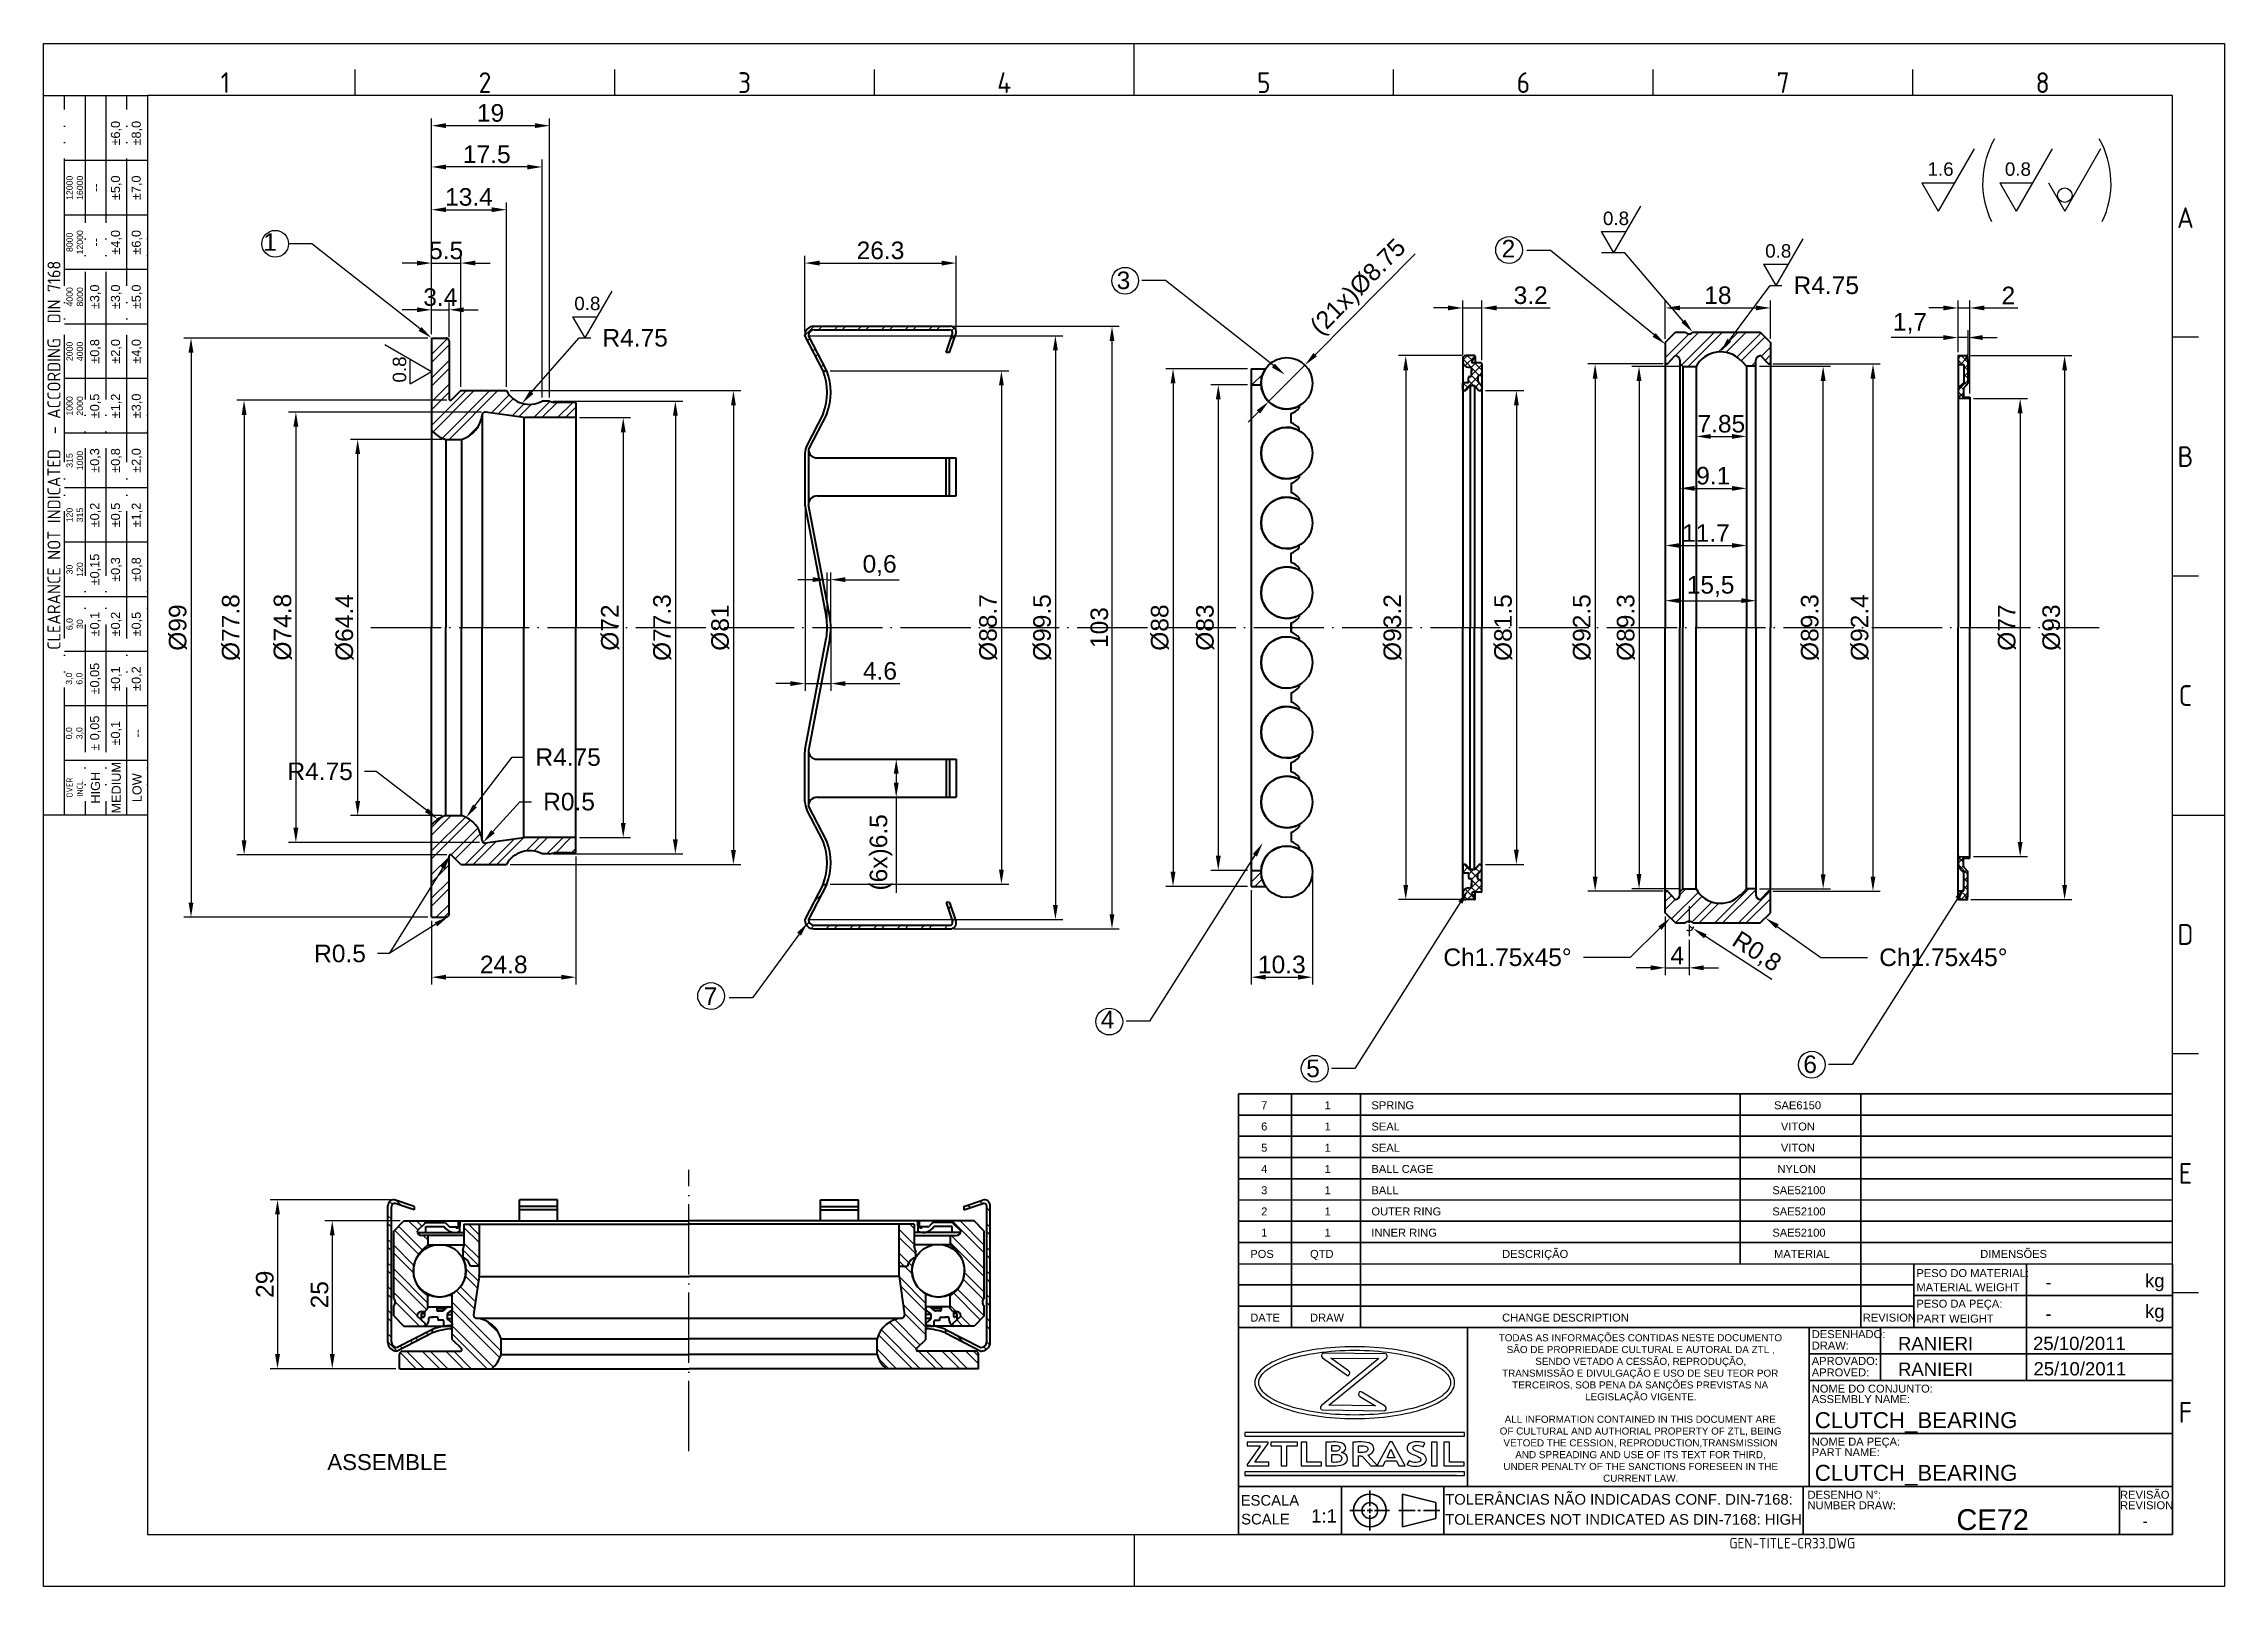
# Model space of a CAD drawing. Header units: millimetres. Extents: x 2626 to 2999, y 1108 to 1371.
import ezdxf
from ezdxf import colors
from ezdxf.entities.mleader import LeaderData, LeaderLine
from ezdxf.enums import TextEntityAlignment as Align
from ezdxf.math import Vec2, Vec3

# ---------------------------------------------------------------- set-up
doc = ezdxf.new("R2010")
doc.units = ezdxf.units.MM
for name, pattern in [('ACAD_ISO02W100', [15, 12, -3]), ('ACAD_ISO04W100', [30, 24, -3, 0, -3]), ('ACAD_ISO05W100', [33, 24, -3, 0, -3, 0, -3])]:
    doc.linetypes.add(name, pattern=pattern)
for name, color, linetype, lineweight in [('AM_0', 7, 'Continuous', 40), ('AM_4', 1, 'ACAD_ISO04W100', 25), ('AM_5', 3, 'Continuous', 25), ('AM_8', 40, 'ACAD_ISO02W100', 35), ('AM_BOR', 2, 'ACAD_ISO05W100', 35)]:
    doc.layers.add(name, color=color, linetype=linetype, lineweight=lineweight)
doc.layers.add('Camada 1', color=7, linetype='Continuous')
doc.styles.add('ACISOTS', font='isocp.shx', dxfattribs={"height": 1})
doc.styles.get("Standard").update_dxf_attribs({"font": 'arial.ttf'})
doc.dimstyles.new('ISO-25', dxfattribs={"dimtxt": 3, "dimasz": 2.5, "dimexe": 1.25, "dimexo": 0.625, "dimtad": 1, "dimtxsty": 'Standard', "dimcen": 2.5, "dimadec": 0, "dimazin": 0, "dimtfac": 1, "dimtmove": 0, "dimatfit": 3, "dimfxl": 1, "dimarcsym": 0})

msp = doc.modelspace()

# ---------------------------------------------------------------- texts
at = {"color": 0, "linetype": 'Continuous', "char_height": 1.21, "attachment_point": 1}
for s, insert in [('\\pi-0.030453;TODAS AS INFORMAÇÕES CONTIDAS NESTE DOCUMENTO \\P\\pi1.3368;SÃO DE PROPRIEDADE CULTURAL E AUTORAL DA ZTL , \\P\\pi6.2214;SENDO VETADO A CESSÃO, REPRODUÇÃO, \\P\\pi0.5502;TRANSMISSÃO E DIVULGAÇÃO E USO DE SEU TEOR POR \\P\\pi2.2748;TERCEIROS, SOB PENA DA SANÇÕES PREVISTAS NA \\P\\pi14.743;LEGISLAÇÃO VIGENTE.', (2874.772, 1150.795)), ('\\pi0.99054;ALL INFORMATION CONTAINED IN THIS DOCUMENT ARE \\P\\pi0.14494;OF CULTURAL AND AUTHORIAL PROPERTY OF ZTL, BEING  \\P\\pi0.78254;VETOED THE CESSION, REPRODUCTION,TRANSMISSION \\P\\pi2.8043;AND SPREADING AND USE OF ITS TEXT FOR THIRD, \\P\\pi0.77387;UNDER PENALTY OF THE SANCTIONS FORESEEN IN THE \\P\\pi17.825;CURRENT LAW.', (2874.772, 1136.862))]:
    msp.add_mtext_dynamic_manual_height_columns(s, width=48.28462, gutter_width=12.5, heights=[0], dxfattribs=dict(at, insert=insert))
at = {"layer": 'AM_5', "char_height": 2.3, "attachment_point": 1}
for s, insert in [('1.6', (2948.079, 1351.117)), ('0.8', (2961.304, 1351.117)), ('0.8', (2892.57, 1342.699)), ('0.8', (2920.318, 1337.133)), ('0.8', (2716.653, 1328.157))]:
    msp.add_mtext_dynamic_manual_height_columns(s, width=18.23779, gutter_width=12.5, heights=[0], dxfattribs=dict(at, insert=insert))
at = {"layer": 'AM_5', "insert": (2685.601, 1313.469), "char_height": 2.3, "attachment_point": 1, "rotation": 90}
msp.add_mtext_dynamic_manual_height_columns('0.8', width=18.23779, gutter_width=12.5, heights=[0], dxfattribs=at)
at = {"layer": 'AM_8', "color": 0, "linetype": 'Continuous'}
for s, height, p in [('7', 1.361, (2834.118, 1189.25)), ('1', 1.361, (2844.963, 1189.25)), ('SPRING', 1.3613, (2852.978, 1189.25)), ('SAE6150', 1.3613, (2921.835, 1189.25)), ('6', 1.361, (2834.118, 1185.62)), ('1', 1.361, (2844.963, 1185.62)), ('SEAL', 1.3613, (2852.978, 1185.62)), ('VITON', 1.3613, (2923.002, 1185.62)), ('5', 1.361, (2834.118, 1181.99)), ('1', 1.361, (2844.963, 1181.99)), ('SEAL', 1.3613, (2852.978, 1181.99)), ('VITON', 1.3613, (2923.002, 1181.99)), ('4', 1.361, (2834.118, 1178.36)), ('1', 1.361, (2844.963, 1178.36)), ('BALL CAGE', 1.3613, (2852.978, 1178.36)), ('NYLON', 1.3613, (2922.419, 1178.36)), ('3', 1.361, (2834.118, 1174.73)), ('1', 1.361, (2844.963, 1174.73)), ('BALL', 1.3613, (2852.978, 1174.73)), ('SAE52100', 1.3613, (2921.543, 1174.73)), ('2', 1.361, (2834.118, 1171.1)), ('1', 1.361, (2844.963, 1171.1)), ('OUTER RING', 1.3613, (2852.978, 1171.1)), ('SAE52100', 1.3613, (2921.543, 1171.1)), ('1', 1.361, (2834.118, 1167.47)), ('1', 1.361, (2844.963, 1167.47)), ('INNER RING', 1.3613, (2852.978, 1167.47)), ('SAE52100', 1.3613, (2921.543, 1167.47)), ('POS', 1.3613, (2832.256, 1163.84)), ('QTD', 1.3613, (2842.482, 1163.84)), ('DESCRIÇÃO', 1.3613, (2875.328, 1163.84)), ('MATERIAL', 1.3613, (2921.842, 1163.84)), ('DIMENSÕES', 1.3613, (2957.095, 1163.84)), ('PESO DO MATERIAL:', 1.36125, (2946.18, 1160.562)), ('kg', 2.2687, (2985.276, 1158.822)), ('MATERIAL WEIGHT', 1.36125, (2946.18, 1158.151)), ('PESO DA PEÇA:', 1.36125, (2946.18, 1155.33)), ('DATE', 1.3613, (2832.256, 1152.95)), ('DRAW', 1.3613, (2842.482, 1152.95)), ('CHANGE DESCRIPTION', 1.36125, (2875.328, 1152.95)), ('REVISION', 1.3613, (2937.007, 1152.95)), ('PART WEIGHT', 1.36125, (2946.18, 1152.79)), ('kg', 2.2687, (2985.276, 1153.588)), ('DESENHADO:', 1.3613, (2928.283, 1150.128)), ('DRAW:', 1.3613, (2928.283, 1148.17)), ('APROVADO:', 1.3613, (2928.283, 1145.544)), ('APROVED:', 1.3613, (2928.283, 1143.586)), ('NOME DO CONJUNTO:', 1.36125, (2928.283, 1140.816)), ('ASSEMBLY NAME:', 1.36125, (2928.283, 1139.023)), ('NOME DA PEÇA:', 1.36125, (2928.283, 1131.741)), ('PART NAME:', 1.3613, (2928.283, 1129.948)), ('ESCALA', 1.815, (2830.616, 1121.485)), ('TOLERÂNCIAS NÃO INDICADAS CONF. DIN-7168:', 1.815, (2865.584, 1121.654)), ('DESENHO N%%d:', 1.36125, (2927.559, 1122.666)), ('REVISÃO', 1.3613, (2981.005, 1122.666)), ('SCALE', 1.815, (2830.7, 1118.278)), ('1:1', 2.2687, (2842.668, 1118.595)), ('TOLERANCES NOT INDICATED AS DIN-7168: HIGH', 1.815, (2865.584, 1118.228)), ('NUMBER DRAW:', 1.36125, (2927.559, 1120.873)), ('REVISION', 1.3613, (2981.005, 1120.873))]:
    msp.add_text(s, height=height, dxfattribs=at).set_placement(p)
for p in [(2968.241, 1159.699), (2968.241, 1154.3)]:
    msp.add_attdef('-', text='', height=2.269, dxfattribs=at).set_placement(p, align=Align.MIDDLE_LEFT)
for tag, p, height in [('RANIERI', (2943.029, 1148.063), 2.269), ('25/10/2011', (2966.125, 1148.09), 2.269), ('RANIERI', (2943.027, 1143.672), 2.269), ('25/10/2011', (2966.198, 1143.748), 2.269), ('CLUTCH_BEARING', (2928.796, 1134.741), 2.723), ('ASSEMBLE', (2674.415, 1127.575), 2.723), ('CLUTCH_BEARING', (2928.796, 1125.734), 2.723), ('CE72', (2953.02, 1117.328), 3.549)]:
    msp.add_attdef(tag, p, '', height=height, dxfattribs=at)
at = {"layer": 'AM_8', "color": 0, "linetype": 'Continuous', "style": 'ACISOTS'}
msp.add_attdef('GEN-TITLE-CR33.DWG', (2914.193, 1114.16), '', height=1.815, dxfattribs=at)
at = {"layer": 'AM_8', "color": 0, "linetype": 'Continuous'}
msp.add_attdef('-', text='', height=1.775, dxfattribs=at).set_placement((2985.3, 1118.827), align=Align.MIDDLE_CENTER)

# ---------------------------------------------------------------- blocks, each defined once
blk = doc.blocks.new('A3 ZTL')
for p, q in [((19.57, 280.82), (19.57, 9.78)), ((401.17, 280.82), (19.57, 280.82)), ((401.17, 9.78), (401.17, 280.82)), ((19.57, 9.78), (401.17, 9.78))]:
    blk.add_line(p, q)
at = {"layer": 'AM_BOR', "color": 135, "linetype": 'Continuous', "lineweight": 25}
for p, q in [((0, 0), (0, 290.61)), ((0, 290.61), (410.96, 290.61)), ((410.96, 290.61), (410.96, 0)), ((410.96, 0), (0, 0))]:
    blk.add_line(p, q, dxfattribs=at)
at = {"layer": 'AM_BOR', "color": 135, "lineweight": 25}
for p, q in [((205.48, 280.82), (205.48, 290.61)), ((58.71, 280.82), (58.71, 285.71)), ((107.63, 280.82), (107.63, 285.71)), ((156.56, 280.82), (156.56, 285.71)), ((254.4, 280.82), (254.4, 285.71)), ((303.33, 280.82), (303.33, 285.71)), ((352.25, 280.82), (352.25, 285.71)), ((3.91, 145.3), (3.91, 280.82)), ((7.83, 280.82), (7.83, 145.3)), ((11.74, 280.82), (11.74, 145.3)), ((15.66, 145.3), (15.66, 280.82)), ((19.57, 268.59), (3.91, 268.59)), ((19.57, 258.32), (3.91, 258.32)), ((19.57, 248.04), (3.91, 248.04)), ((19.57, 237.77), (3.91, 237.77)), ((406.07, 235.32), (401.17, 235.32)), ((19.57, 227.5), (3.91, 227.5)), ((19.57, 217.22), (3.91, 217.22)), ((19.57, 206.95), (3.91, 206.95)), ((19.57, 196.67), (3.91, 196.67)), ((406.07, 190.31), (401.17, 190.31)), ((19.57, 186.4), (3.91, 186.4)), ((19.57, 176.13), (3.91, 176.13)), ((19.57, 165.85), (3.91, 165.85)), ((19.57, 155.58), (3.91, 155.58)), ((401.17, 145.3), (410.96, 145.3)), ((406.07, 100.29), (401.17, 100.29)), ((406.07, 55.28), (401.17, 55.28)), ((205.48, 9.78), (205.48, 0))]:
    blk.add_line(p, q, dxfattribs=at)
blk.add_lwpolyline([(19.57, 145.3), (0, 145.3), (0, 280.82), (19.57, 280.82)], close=True, dxfattribs=at)
at = {"layer": 'AM_BOR', "color": 135, "lineweight": 25, "style": 'ACISOTS'}
for s, p in [('1', (34.25, 283.27)), ('2', (83.17, 283.27)), ('3', (132.09, 283.27)), ('4', (181.02, 283.27)), ('5', (229.94, 283.27)), ('6', (278.86, 283.27)), ('7', (327.79, 283.27)), ('8', (376.71, 283.27)), ('A', (403.62, 257.83)), ('B', (403.62, 212.82)), ('C', (403.62, 167.81)), ('D', (403.62, 122.8)), ('E', (403.62, 77.79)), ('F', (403.62, 32.78))]:
    blk.add_text(s, height=3.91, dxfattribs=at).set_placement(p, align=Align.MIDDLE)
at = {"layer": 'AM_BOR', "color": 135, "lineweight": 25, "attachment_point": 5, "rotation": 90}
for s, insert, char_height, width in [('±6,0', (13.7, 273.73), 1.712, 10.274), ('±8,0', (17.61, 273.73), 1.712, 10.274), ('12000\\P16000', (5.87, 263.45), 1.174, 10.274), ('--', (9.78, 263.45), 1.712, 10.274), ('±5,0', (13.7, 263.45), 1.712, 10.274), ('±7,0', (17.61, 263.45), 1.712, 10.274), ('8000\\P12000', (5.87, 253.18), 1.174, 10.274), ('±4,0', (13.7, 253.18), 1.712, 10.274), ('±6,0', (17.61, 253.18), 1.712, 10.274), ('--', (9.78, 253.18), 1.712, 10.274), ('{\\Fisocp.shx|c0;CLEARANCE NOT INDICATED  - ACCORDING  DIN 7168}', (1.96, 213.06), 2.4462, 135.5186), ('4000\\P8000', (5.87, 242.91), 1.174, 10.274), ('±3,0', (9.78, 242.91), 1.712, 10.274), ('±3,0', (13.7, 242.91), 1.712, 10.274), ('±5,0', (17.61, 242.91), 1.712, 10.274), ('2000\\P4000', (5.87, 232.63), 1.174, 10.274), ('±0,8', (9.78, 232.63), 1.712, 10.274), ('±2,0', (13.7, 232.63), 1.712, 10.274), ('±4,0', (17.61, 232.63), 1.712, 10.274), ('1000\\P2000', (5.87, 222.36), 1.174, 10.274), ('±0,5', (9.78, 222.36), 1.712, 10.274), ('±1,2', (13.7, 222.36), 1.712, 10.274), ('±3,0', (17.61, 222.36), 1.712, 10.274), ('315\\P1000', (5.87, 212.08), 1.174, 10.274), ('±0,3', (9.78, 212.08), 1.712, 10.274), ('±0,8', (13.7, 212.08), 1.712, 10.274), ('±2,0', (17.61, 212.08), 1.712, 10.274), ('120\\P315', (5.87, 201.81), 1.174, 10.274), ('±0,2', (9.78, 201.81), 1.712, 10.274), ('±0,5', (13.7, 201.81), 1.712, 10.274), ('±1,2', (17.61, 201.81), 1.712, 10.274), ('±0,15', (9.78, 191.54), 1.712, 10.274), ('±0,3', (13.7, 191.54), 1.712, 10.274), ('±0,8', (17.61, 191.54), 1.712, 10.274), ('30\\P120', (5.87, 191.54), 1.174, 10.274), ('6,0\\P30', (5.87, 181.26), 1.174, 10.274), ('±0,1', (9.78, 181.26), 1.712, 10.274), ('±0,2', (13.7, 181.26), 1.712, 10.274), ('±0,5', (17.61, 181.26), 1.712, 10.274), ('±0,05', (9.78, 170.99), 1.712, 10.274), ('±0,1', (13.7, 170.99), 1.712, 10.274), ('±0,2', (17.61, 170.99), 1.712, 10.274), ('3,0\\P6,0', (5.87, 170.99), 1.174, 10.274), ('0,0\\P3,0', (5.87, 160.71), 1.174, 10.274), ('± 0,05', (9.78, 160.71), 1.712, 10.274), ('\\pt4.69206;±0,1', (13.7, 160.71), 1.7123, 10.274), ('--', (17.61, 160.71), 1.712, 10.274), ('{\\Fisocp.shx|c0;OVER\\PINCL.}', (5.87, 150.44), 1.1742, 10.274), ('HIGH', (9.78, 150.44), 1.712, 10.274), ('MEDIUM', (13.7, 150.44), 1.712, 10.274), ('LOW', (17.61, 150.44), 1.712, 10.274)]:
    blk.add_mtext(s, dxfattribs=dict(at, insert=insert, char_height=char_height, width=width))
blk = doc.blocks.new('*D13')
at = {"layer": 'AM_5', "color": 0, "lineweight": -2}
for p, q in [((2691.61, 1321.09), (2649.86, 1321.09)), ((2651.11, 1318.59), (2651.11, 1224.59)), ((2691.61, 1222.09), (2649.86, 1222.09))]:
    blk.add_line(p, q, dxfattribs=at)
at = {"layer": 'AM_5', "color": 0}
for points in [[(2650.69, 1318.59), (2651.52, 1318.59), (2651.11, 1321.09)], [(2650.69, 1224.59), (2651.52, 1224.59), (2651.11, 1222.09)]]:
    blk.add_solid(points, dxfattribs=at)
at = {"layer": 'Defpoints', "color": 0}
for p in [(2692.24, 1321.09), (2651.11, 1222.09), (2692.24, 1222.09)]:
    blk.add_point(p, dxfattribs=at)
at = {"layer": 'AM_5', "color": 0, "insert": (2648.87, 1271.59), "char_height": 3, "attachment_point": 5, "rotation": 90}
blk.add_mtext('%%c99', dxfattribs=at)
blk = doc.blocks.new('*D14')
at = {"layer": 'AM_5', "color": 0, "lineweight": -2}
for p, q in [((2705.66, 1312.09), (2745.12, 1312.09)), ((2743.87, 1309.59), (2743.87, 1233.59)), ((2705.66, 1231.09), (2745.12, 1231.09))]:
    blk.add_line(p, q, dxfattribs=at)
at = {"layer": 'AM_5', "color": 0}
for points in [[(2743.45, 1309.59), (2744.29, 1309.59), (2743.87, 1312.09)], [(2743.45, 1233.59), (2744.29, 1233.59), (2743.87, 1231.09)]]:
    blk.add_solid(points, dxfattribs=at)
at = {"layer": 'Defpoints', "color": 0}
for p in [(2705.04, 1312.09), (2705.04, 1231.09), (2743.87, 1231.09)]:
    blk.add_point(p, dxfattribs=at)
at = {"layer": 'AM_5', "color": 0, "insert": (2741.63, 1271.59), "char_height": 3, "attachment_point": 5, "rotation": 90}
blk.add_mtext('%%C81', dxfattribs=at)
blk = doc.blocks.new('*D15')
at = {"layer": 'AM_5', "color": 0, "lineweight": -2}
for p, q in [((2713.06, 1310.29), (2735.19, 1310.29)), ((2733.94, 1307.79), (2733.94, 1235.39)), ((2713.06, 1232.89), (2735.19, 1232.89))]:
    blk.add_line(p, q, dxfattribs=at)
at = {"layer": 'AM_5', "color": 0}
for points in [[(2733.52, 1307.79), (2734.36, 1307.79), (2733.94, 1310.29)], [(2733.52, 1235.39), (2734.36, 1235.39), (2733.94, 1232.89)]]:
    blk.add_solid(points, dxfattribs=at)
at = {"layer": 'Defpoints', "color": 0}
for p in [(2712.44, 1310.29), (2712.44, 1232.89), (2733.94, 1232.89)]:
    blk.add_point(p, dxfattribs=at)
at = {"layer": 'AM_5', "color": 0, "insert": (2731.7, 1271.59), "char_height": 3, "attachment_point": 5, "rotation": 90}
blk.add_mtext('%%c77.3', dxfattribs=at)
blk = doc.blocks.new('*D16')
at = {"layer": 'AM_5', "color": 0, "lineweight": -2}
for p, q in [((2694.06, 1303.74), (2678.36, 1303.74)), ((2679.61, 1241.94), (2679.61, 1301.24)), ((2694.06, 1239.44), (2678.36, 1239.44))]:
    blk.add_line(p, q, dxfattribs=at)
at = {"layer": 'AM_5', "color": 0}
for points in [[(2679.2, 1301.24), (2680.03, 1301.24), (2679.61, 1303.74)], [(2679.2, 1241.94), (2680.03, 1241.94), (2679.61, 1239.44)]]:
    blk.add_solid(points, dxfattribs=at)
at = {"layer": 'Defpoints', "color": 0}
for p in [(2679.61, 1303.74), (2694.68, 1303.74), (2694.68, 1239.44)]:
    blk.add_point(p, dxfattribs=at)
at = {"layer": 'AM_5', "color": 0, "insert": (2677.37, 1271.59), "char_height": 3, "attachment_point": 5, "rotation": 90}
blk.add_mtext('%%C64.4', dxfattribs=at)
blk = doc.blocks.new('*D17')
at = {"layer": 'AM_5', "color": 0, "lineweight": -2}
for p, q in [((2717.56, 1307.49), (2726.27, 1307.49)), ((2725.02, 1304.99), (2725.02, 1238.19)), ((2717.56, 1235.69), (2726.27, 1235.69))]:
    blk.add_line(p, q, dxfattribs=at)
at = {"layer": 'AM_5', "color": 0}
for points in [[(2724.61, 1304.99), (2725.44, 1304.99), (2725.02, 1307.49)], [(2724.61, 1238.19), (2725.44, 1238.19), (2725.02, 1235.69)]]:
    blk.add_solid(points, dxfattribs=at)
at = {"layer": 'Defpoints', "color": 0}
for p in [(2716.94, 1307.49), (2716.94, 1235.69), (2725.02, 1235.69)]:
    blk.add_point(p, dxfattribs=at)
at = {"layer": 'AM_5', "color": 0, "insert": (2722.78, 1271.59), "char_height": 3, "attachment_point": 5, "rotation": 90}
blk.add_mtext('%%c72', dxfattribs=at)
blk = doc.blocks.new('*D18')
at = {"layer": 'AM_5', "color": 0, "lineweight": -2}
for p, q in [((2700.76, 1308.44), (2667.79, 1308.44)), ((2669.04, 1305.94), (2669.04, 1237.36)), ((2700.45, 1234.86), (2667.79, 1234.86))]:
    blk.add_line(p, q, dxfattribs=at)
at = {"layer": 'AM_5', "color": 0}
for points in [[(2668.62, 1305.94), (2669.46, 1305.94), (2669.04, 1308.44)], [(2668.62, 1237.36), (2669.46, 1237.36), (2669.04, 1234.86)]]:
    blk.add_solid(points, dxfattribs=at)
at = {"layer": 'Defpoints', "color": 0}
for p in [(2701.39, 1308.44), (2669.04, 1234.86), (2701.08, 1234.86)]:
    blk.add_point(p, dxfattribs=at)
at = {"layer": 'AM_5', "color": 0, "insert": (2666.8, 1271.65), "char_height": 3, "attachment_point": 5, "rotation": 90}
blk.add_mtext('%%c74.8', dxfattribs=at)
blk = doc.blocks.new('*D19')
at = {"layer": 'AM_5', "color": 0, "lineweight": -2}
for p, q in [((2694.86, 1310.45), (2658.93, 1310.45)), ((2660.18, 1307.95), (2660.18, 1235.24)), ((2694.86, 1232.74), (2658.93, 1232.74))]:
    blk.add_line(p, q, dxfattribs=at)
at = {"layer": 'AM_5', "color": 0}
for points in [[(2659.77, 1307.95), (2660.6, 1307.95), (2660.18, 1310.45)], [(2659.77, 1235.24), (2660.6, 1235.24), (2660.18, 1232.74)]]:
    blk.add_solid(points, dxfattribs=at)
at = {"layer": 'Defpoints', "color": 0}
for p in [(2695.49, 1310.45), (2660.18, 1232.74), (2695.49, 1232.74)]:
    blk.add_point(p, dxfattribs=at)
at = {"layer": 'AM_5', "color": 0, "insert": (2657.94, 1271.59), "char_height": 3, "attachment_point": 5, "rotation": 90}
blk.add_mtext('%%C77.8', dxfattribs=at)
blk = doc.blocks.new('*D20')
at = {"layer": 'AM_5', "color": 0, "lineweight": -2}
for p, q in [((2689.74, 1325.91), (2687.24, 1325.91)), ((2692.24, 1321.72), (2692.24, 1327.16)), ((2692.24, 1325.91), (2695.24, 1325.91)), ((2695.24, 1321.22), (2695.24, 1327.16)), ((2697.74, 1325.91), (2700.24, 1325.91))]:
    blk.add_line(p, q, dxfattribs=at)
at = {"layer": 'AM_5', "color": 0}
for points in [[(2689.74, 1326.33), (2689.74, 1325.5), (2692.24, 1325.91)], [(2697.74, 1326.33), (2697.74, 1325.5), (2695.24, 1325.91)]]:
    blk.add_solid(points, dxfattribs=at)
at = {"layer": 'Defpoints', "color": 0}
for p in [(2695.24, 1325.91), (2692.24, 1321.09), (2695.24, 1320.59)]:
    blk.add_point(p, dxfattribs=at)
at = {"layer": 'AM_5', "color": 0, "insert": (2693.74, 1328.07), "char_height": 3, "attachment_point": 5}
blk.add_mtext('3.4', dxfattribs=at)
blk = doc.blocks.new('*D21')
at = {"layer": 'AM_5', "color": 0, "lineweight": -2}
for p, q in [((2692.24, 1321.72), (2692.24, 1335.15)), ((2697.24, 1312.72), (2697.24, 1335.15)), ((2689.74, 1333.9), (2687.24, 1333.9)), ((2692.24, 1333.9), (2697.24, 1333.9)), ((2699.74, 1333.9), (2702.24, 1333.9))]:
    blk.add_line(p, q, dxfattribs=at)
at = {"layer": 'AM_5', "color": 0}
for points in [[(2689.74, 1334.32), (2689.74, 1333.48), (2692.24, 1333.9)], [(2699.74, 1334.32), (2699.74, 1333.48), (2697.24, 1333.9)]]:
    blk.add_solid(points, dxfattribs=at)
at = {"layer": 'Defpoints', "color": 0}
for p in [(2697.24, 1333.9), (2692.24, 1321.09), (2697.24, 1312.09)]:
    blk.add_point(p, dxfattribs=at)
at = {"layer": 'AM_5', "color": 0, "insert": (2694.74, 1336.05), "char_height": 3, "attachment_point": 5}
blk.add_mtext('5.5', dxfattribs=at)
blk = doc.blocks.new('*D22')
at = {"layer": 'AM_5', "color": 0, "lineweight": -2}
for p, q in [((2692.24, 1321.72), (2692.24, 1344.28)), ((2694.74, 1343.03), (2702.54, 1343.03)), ((2705.04, 1312.72), (2705.04, 1344.28))]:
    blk.add_line(p, q, dxfattribs=at)
at = {"layer": 'AM_5', "color": 0}
for points in [[(2694.74, 1343.44), (2694.74, 1342.61), (2692.24, 1343.03)], [(2702.54, 1343.44), (2702.54, 1342.61), (2705.04, 1343.03)]]:
    blk.add_solid(points, dxfattribs=at)
at = {"layer": 'Defpoints', "color": 0}
for p in [(2705.04, 1343.03), (2692.24, 1321.09), (2705.04, 1312.09)]:
    blk.add_point(p, dxfattribs=at)
at = {"layer": 'AM_5', "color": 0, "insert": (2698.64, 1345.19), "char_height": 3, "attachment_point": 5}
blk.add_mtext('13.4', dxfattribs=at)
blk = doc.blocks.new('*D23')
at = {"layer": 'AM_5', "color": 0, "lineweight": -2}
for p, q in [((2692.24, 1321.72), (2692.24, 1351.58)), ((2708.64, 1350.33), (2694.74, 1350.33)), ((2711.14, 1310.92), (2711.14, 1351.58))]:
    blk.add_line(p, q, dxfattribs=at)
at = {"layer": 'AM_5', "color": 0}
for points in [[(2694.74, 1350.74), (2694.74, 1349.91), (2692.24, 1350.33)], [(2708.64, 1350.74), (2708.64, 1349.91), (2711.14, 1350.33)]]:
    blk.add_solid(points, dxfattribs=at)
at = {"layer": 'Defpoints', "color": 0}
for p in [(2692.24, 1350.33), (2692.24, 1321.09), (2711.14, 1310.29)]:
    blk.add_point(p, dxfattribs=at)
at = {"layer": 'AM_5', "color": 0, "insert": (2701.69, 1352.48), "char_height": 3, "attachment_point": 5}
blk.add_mtext('17.5', dxfattribs=at)
blk = doc.blocks.new('*D24')
at = {"layer": 'AM_5', "color": 0, "lineweight": -2}
for p, q in [((2692.24, 1321.72), (2692.24, 1358.64)), ((2712.44, 1310.92), (2712.44, 1358.64)), ((2709.94, 1357.39), (2694.74, 1357.39))]:
    blk.add_line(p, q, dxfattribs=at)
at = {"layer": 'AM_5', "color": 0}
for points in [[(2694.74, 1357.81), (2694.74, 1356.98), (2692.24, 1357.39)], [(2709.94, 1357.81), (2709.94, 1356.98), (2712.44, 1357.39)]]:
    blk.add_solid(points, dxfattribs=at)
at = {"layer": 'Defpoints', "color": 0}
for p in [(2692.24, 1357.39), (2692.24, 1321.09), (2712.44, 1310.29)]:
    blk.add_point(p, dxfattribs=at)
at = {"layer": 'AM_5', "color": 0, "insert": (2702.34, 1359.55), "char_height": 3, "attachment_point": 5}
blk.add_mtext('19', dxfattribs=at)
blk = doc.blocks.new('*D25')
at = {"layer": 'AM_5', "color": 0, "lineweight": -2}
for p, q in [((2716.94, 1232.47), (2716.94, 1210.57)), ((2692.24, 1221.47), (2692.24, 1210.57)), ((2694.74, 1211.82), (2714.44, 1211.82))]:
    blk.add_line(p, q, dxfattribs=at)
at = {"layer": 'AM_5', "color": 0}
for points in [[(2694.74, 1212.24), (2694.74, 1211.41), (2692.24, 1211.82)], [(2714.44, 1212.24), (2714.44, 1211.41), (2716.94, 1211.82)]]:
    blk.add_solid(points, dxfattribs=at)
at = {"layer": 'Defpoints', "color": 0}
for p in [(2716.94, 1233.09), (2692.24, 1222.09), (2716.94, 1211.82)]:
    blk.add_point(p, dxfattribs=at)
at = {"layer": 'AM_5', "color": 0, "insert": (2704.59, 1213.98), "char_height": 3, "attachment_point": 5}
blk.add_mtext('24.8', dxfattribs=at)
blk = doc.blocks.new('*D26')
at = {"layer": 'AM_5', "color": 0, "lineweight": -2}
for p, q in [((2756.09, 1322.22), (2756.09, 1335.15)), ((2781.96, 1322.72), (2781.96, 1335.15)), ((2758.59, 1333.9), (2779.46, 1333.9))]:
    blk.add_line(p, q, dxfattribs=at)
at = {"layer": 'AM_5', "color": 0}
for points in [[(2758.59, 1334.32), (2758.59, 1333.48), (2756.09, 1333.9)], [(2779.46, 1334.32), (2779.46, 1333.48), (2781.96, 1333.9)]]:
    blk.add_solid(points, dxfattribs=at)
at = {"layer": 'Defpoints', "color": 0}
for p in [(2781.96, 1333.9), (2756.09, 1321.59), (2781.96, 1322.09)]:
    blk.add_point(p, dxfattribs=at)
at = {"layer": 'AM_5', "color": 0, "insert": (2769.02, 1336.06), "char_height": 3, "attachment_point": 5}
blk.add_mtext('26.3', dxfattribs=at)
blk = doc.blocks.new('*D27')
at = {"layer": 'AM_5', "color": 0, "lineweight": -2}
for p, q in [((2757.41, 1279.78), (2754.91, 1279.78)), ((2759.91, 1272.22), (2759.91, 1281.03)), ((2759.91, 1279.78), (2760.51, 1279.78)), ((2760.51, 1272.22), (2760.51, 1281.03)), ((2763.01, 1279.78), (2772.22, 1279.78))]:
    blk.add_line(p, q, dxfattribs=at)
at = {"layer": 'AM_5', "color": 0}
for points in [[(2757.41, 1280.2), (2757.41, 1279.37), (2759.91, 1279.78)], [(2763.01, 1280.2), (2763.01, 1279.37), (2760.51, 1279.78)]]:
    blk.add_solid(points, dxfattribs=at)
at = {"layer": 'Defpoints', "color": 0}
for p in [(2760.51, 1279.78), (2759.91, 1271.59), (2760.51, 1271.59)]:
    blk.add_point(p, dxfattribs=at)
at = {"layer": 'AM_5', "color": 0, "insert": (2768.87, 1282.21), "char_height": 3, "attachment_point": 5}
blk.add_mtext('0,6', dxfattribs=at)
blk = doc.blocks.new('*D28')
at = {"layer": 'AM_5', "color": 0, "lineweight": -2}
for p, q in [((2771.09, 1249.09), (2770.46, 1249.09)), ((2771.71, 1246.59), (2771.71, 1245.09)), ((2771.09, 1242.59), (2770.46, 1242.59)), ((2771.71, 1242.59), (2771.71, 1226.22))]:
    blk.add_line(p, q, dxfattribs=at)
at = {"layer": 'AM_5', "color": 0}
for points in [[(2771.29, 1246.59), (2772.13, 1246.59), (2771.71, 1249.09)], [(2771.29, 1245.09), (2772.13, 1245.09), (2771.71, 1242.59)]]:
    blk.add_solid(points, dxfattribs=at)
at = {"layer": 'Defpoints', "color": 0}
for p in [(2771.71, 1249.09), (2771.71, 1242.59), (2771.71, 1242.59)]:
    blk.add_point(p, dxfattribs=at)
at = {"layer": 'AM_5', "color": 0, "insert": (2769.12, 1233.16), "char_height": 3, "attachment_point": 5, "rotation": 90}
blk.add_mtext('(6x)6.5', dxfattribs=at)
blk = doc.blocks.new('*D29')
at = {"layer": 'AM_5', "color": 0, "lineweight": -2}
for p, q in [((2756.11, 1291.97), (2756.11, 1260.77)), ((2760.51, 1270.97), (2760.51, 1260.77)), ((2753.61, 1262.02), (2751.11, 1262.02)), ((2756.11, 1262.02), (2760.51, 1262.02)), ((2763.01, 1262.02), (2772.34, 1262.02))]:
    blk.add_line(p, q, dxfattribs=at)
at = {"layer": 'AM_5', "color": 0}
for points in [[(2753.61, 1262.43), (2753.61, 1261.6), (2756.11, 1262.02)], [(2763.01, 1262.43), (2763.01, 1261.6), (2760.51, 1262.02)]]:
    blk.add_solid(points, dxfattribs=at)
at = {"layer": 'Defpoints', "color": 0}
for p in [(2756.11, 1292.59), (2760.51, 1271.59), (2760.51, 1262.02)]:
    blk.add_point(p, dxfattribs=at)
at = {"layer": 'AM_5', "color": 0, "insert": (2768.93, 1264.17), "char_height": 3, "attachment_point": 5}
blk.add_mtext('4.6', dxfattribs=at)
blk = doc.blocks.new('*D30')
at = {"layer": 'AM_5', "color": 0, "lineweight": -2}
for p, q in [((2781.58, 1323.09), (2809.86, 1323.09)), ((2808.61, 1320.59), (2808.61, 1222.59)), ((2781.58, 1220.09), (2809.86, 1220.09))]:
    blk.add_line(p, q, dxfattribs=at)
at = {"layer": 'AM_5', "color": 0}
for points in [[(2808.19, 1320.59), (2809.02, 1320.59), (2808.61, 1323.09)], [(2808.19, 1222.59), (2809.02, 1222.59), (2808.61, 1220.09)]]:
    blk.add_solid(points, dxfattribs=at)
at = {"layer": 'Defpoints', "color": 0}
for p in [(2780.96, 1323.09), (2780.96, 1220.09), (2808.61, 1220.09)]:
    blk.add_point(p, dxfattribs=at)
at = {"layer": 'AM_5', "color": 0, "insert": (2806.45, 1271.59), "char_height": 3, "attachment_point": 5, "rotation": 90}
blk.add_mtext('103', dxfattribs=at)
blk = doc.blocks.new('*D31')
at = {"layer": 'AM_5', "color": 0, "lineweight": -2}
for p, q in [((2756.72, 1321.49), (2800.18, 1321.49)), ((2798.93, 1318.99), (2798.93, 1224.19)), ((2756.72, 1221.69), (2800.18, 1221.69))]:
    blk.add_line(p, q, dxfattribs=at)
at = {"layer": 'AM_5', "color": 0}
for points in [[(2798.51, 1318.99), (2799.35, 1318.99), (2798.93, 1321.49)], [(2798.51, 1224.19), (2799.35, 1224.19), (2798.93, 1221.69)]]:
    blk.add_solid(points, dxfattribs=at)
at = {"layer": 'Defpoints', "color": 0}
for p in [(2756.09, 1321.49), (2756.09, 1221.69), (2798.93, 1221.69)]:
    blk.add_point(p, dxfattribs=at)
at = {"layer": 'AM_5', "color": 0, "insert": (2796.69, 1271.59), "char_height": 3, "attachment_point": 5, "rotation": 90}
blk.add_mtext('%%C99.5', dxfattribs=at)
blk = doc.blocks.new('*D32')
at = {"layer": 'AM_5', "color": 0, "lineweight": -2}
for p, q in [((2760.42, 1315.49), (2790.95, 1315.49)), ((2789.7, 1312.99), (2789.7, 1230.23)), ((2760.44, 1227.73), (2790.95, 1227.73))]:
    blk.add_line(p, q, dxfattribs=at)
at = {"layer": 'AM_5', "color": 0}
for points in [[(2789.28, 1312.99), (2790.11, 1312.99), (2789.7, 1315.49)], [(2789.28, 1230.23), (2790.11, 1230.23), (2789.7, 1227.73)]]:
    blk.add_solid(points, dxfattribs=at)
at = {"layer": 'Defpoints', "color": 0}
for p in [(2759.8, 1315.49), (2759.82, 1227.73), (2789.7, 1227.73)]:
    blk.add_point(p, dxfattribs=at)
at = {"layer": 'AM_5', "color": 0, "insert": (2787.46, 1271.61), "char_height": 3, "attachment_point": 5, "rotation": 90}
blk.add_mtext('%%C88.7', dxfattribs=at)
blk = doc.blocks.new('*D33')
at = {"layer": 'AM_5', "color": 0, "lineweight": -2}
for p, q in [((2831.77, 1313.09), (2825.54, 1313.09)), ((2826.79, 1310.59), (2826.79, 1232.59)), ((2831.77, 1230.09), (2825.54, 1230.09))]:
    blk.add_line(p, q, dxfattribs=at)
at = {"layer": 'AM_5', "color": 0}
for points in [[(2826.37, 1310.59), (2827.2, 1310.59), (2826.79, 1313.09)], [(2826.37, 1232.59), (2827.2, 1232.59), (2826.79, 1230.09)]]:
    blk.add_solid(points, dxfattribs=at)
at = {"layer": 'Defpoints', "color": 0}
for p in [(2832.4, 1313.09), (2826.79, 1230.09), (2832.4, 1230.09)]:
    blk.add_point(p, dxfattribs=at)
at = {"layer": 'AM_5', "color": 0, "insert": (2824.55, 1271.59), "char_height": 3, "attachment_point": 5, "rotation": 90}
blk.add_mtext('%%C83', dxfattribs=at)
blk = doc.blocks.new('*D34')
at = {"layer": 'AM_5', "color": 0, "lineweight": -2}
for p, q in [((2831.77, 1315.84), (2817.8, 1315.84)), ((2819.05, 1313.34), (2819.05, 1229.84)), ((2831.77, 1227.34), (2817.8, 1227.34))]:
    blk.add_line(p, q, dxfattribs=at)
at = {"layer": 'AM_5', "color": 0}
for points in [[(2818.63, 1313.34), (2819.47, 1313.34), (2819.05, 1315.84)], [(2818.63, 1229.84), (2819.47, 1229.84), (2819.05, 1227.34)]]:
    blk.add_solid(points, dxfattribs=at)
at = {"layer": 'Defpoints', "color": 0}
for p in [(2832.4, 1315.84), (2819.05, 1227.34), (2832.4, 1227.34)]:
    blk.add_point(p, dxfattribs=at)
at = {"layer": 'AM_5', "color": 0, "insert": (2816.81, 1271.59), "char_height": 3, "attachment_point": 5, "rotation": 90}
blk.add_mtext('%%C88', dxfattribs=at)
blk = doc.blocks.new('*D35')
at = {"layer": 'AM_5', "color": 0, "lineweight": -2}
for p, q in [((2860.48, 1335.48), (2843.36, 1318.24)), ((2835.4, 1310.22), (2841.6, 1316.47)), ((2833.64, 1308.45), (2831.87, 1306.68))]:
    blk.add_line(p, q, dxfattribs=at)
at = {"layer": 'AM_5', "color": 0}
for points in [[(2843.07, 1318.54), (2843.66, 1317.95), (2841.6, 1316.47)], [(2833.34, 1308.74), (2833.93, 1308.16), (2835.4, 1310.22)]]:
    blk.add_solid(points, dxfattribs=at)
at = {"layer": 'Defpoints', "color": 0}
for p in [(2841.6, 1316.47), (2835.4, 1310.22)]:
    blk.add_point(p, dxfattribs=at)
at = {"layer": 'AM_5', "color": 0, "insert": (2850.94, 1329.59), "char_height": 3, "attachment_point": 5, "rotation": 45.191}
blk.add_mtext('(21x)%%C8.75', dxfattribs=at)
blk = doc.blocks.new('*D36')
at = {"layer": 'AM_5', "color": 0, "lineweight": -2}
for p, q in [((2868.47, 1318.09), (2857.59, 1318.09)), ((2858.84, 1315.59), (2858.84, 1227.59)), ((2868.47, 1225.09), (2857.59, 1225.09))]:
    blk.add_line(p, q, dxfattribs=at)
at = {"layer": 'AM_5', "color": 0}
for points in [[(2858.43, 1315.59), (2859.26, 1315.59), (2858.84, 1318.09)], [(2858.43, 1227.59), (2859.26, 1227.59), (2858.84, 1225.09)]]:
    blk.add_solid(points, dxfattribs=at)
at = {"layer": 'Defpoints', "color": 0}
for p in [(2869.1, 1318.09), (2858.84, 1225.09), (2869.1, 1225.09)]:
    blk.add_point(p, dxfattribs=at)
at = {"layer": 'AM_5', "color": 0, "insert": (2856.6, 1271.59), "char_height": 3, "attachment_point": 5, "rotation": 90}
blk.add_mtext('%%C93.2', dxfattribs=at)
blk = doc.blocks.new('*D37')
at = {"layer": 'AM_5', "color": 0, "lineweight": -2}
for p, q in [((2872.5, 1312.09), (2879.02, 1312.09)), ((2877.77, 1309.59), (2877.77, 1233.6)), ((2872.5, 1231.1), (2879.02, 1231.1))]:
    blk.add_line(p, q, dxfattribs=at)
at = {"layer": 'AM_5', "color": 0}
for points in [[(2877.35, 1309.59), (2878.18, 1309.59), (2877.77, 1312.09)], [(2877.35, 1233.6), (2878.18, 1233.6), (2877.77, 1231.1)]]:
    blk.add_solid(points, dxfattribs=at)
at = {"layer": 'Defpoints', "color": 0}
for p in [(2871.87, 1312.09), (2871.87, 1231.1), (2877.77, 1231.1)]:
    blk.add_point(p, dxfattribs=at)
at = {"layer": 'AM_5', "color": 0, "insert": (2875.53, 1271.59), "char_height": 3, "attachment_point": 5, "rotation": 90}
blk.add_mtext('%%C81.5', dxfattribs=at)
blk = doc.blocks.new('*D38')
at = {"layer": 'AM_5', "color": 0, "lineweight": -2}
for p, q in [((2866.1, 1326.23), (2863.6, 1326.23)), ((2868.6, 1318.22), (2868.6, 1327.48)), ((2868.6, 1326.23), (2871.87, 1326.23)), ((2871.87, 1317.32), (2871.87, 1327.48)), ((2874.37, 1326.23), (2883.55, 1326.23))]:
    blk.add_line(p, q, dxfattribs=at)
at = {"layer": 'AM_5', "color": 0}
for points in [[(2866.1, 1326.65), (2866.1, 1325.82), (2868.6, 1326.23)], [(2874.37, 1326.65), (2874.37, 1325.82), (2871.87, 1326.23)]]:
    blk.add_solid(points, dxfattribs=at)
at = {"layer": 'Defpoints', "color": 0}
for p in [(2871.87, 1326.23), (2868.6, 1317.59), (2871.87, 1316.69)]:
    blk.add_point(p, dxfattribs=at)
at = {"layer": 'AM_5', "color": 0, "insert": (2880.21, 1328.39), "char_height": 3, "attachment_point": 5}
blk.add_mtext('3.2', dxfattribs=at)
blk = doc.blocks.new('*D39')
at = {"layer": 'AM_5', "color": 0, "lineweight": -2}
for p, q in [((2955.5, 1318.09), (2972.77, 1318.09)), ((2971.52, 1315.59), (2971.52, 1227.59)), ((2955.5, 1225.09), (2972.77, 1225.09))]:
    blk.add_line(p, q, dxfattribs=at)
at = {"layer": 'AM_5', "color": 0}
for points in [[(2971.11, 1315.59), (2971.94, 1315.59), (2971.52, 1318.09)], [(2971.11, 1227.59), (2971.94, 1227.59), (2971.52, 1225.09)]]:
    blk.add_solid(points, dxfattribs=at)
at = {"layer": 'Defpoints', "color": 0}
for p in [(2954.87, 1318.09), (2954.87, 1225.09), (2971.52, 1225.09)]:
    blk.add_point(p, dxfattribs=at)
at = {"layer": 'AM_5', "color": 0, "insert": (2969.28, 1271.59), "char_height": 3, "attachment_point": 5, "rotation": 90}
blk.add_mtext('%%c93', dxfattribs=at)
blk = doc.blocks.new('*D40')
at = {"layer": 'AM_5', "color": 0, "lineweight": -2}
for p, q in [((2955.92, 1310.74), (2965.17, 1310.74)), ((2963.92, 1308.24), (2963.92, 1234.94)), ((2955.92, 1232.44), (2965.17, 1232.44))]:
    blk.add_line(p, q, dxfattribs=at)
at = {"layer": 'AM_5', "color": 0}
for points in [[(2963.5, 1308.24), (2964.33, 1308.24), (2963.92, 1310.74)], [(2963.5, 1234.94), (2964.33, 1234.94), (2963.92, 1232.44)]]:
    blk.add_solid(points, dxfattribs=at)
at = {"layer": 'Defpoints', "color": 0}
for p in [(2955.3, 1310.74), (2955.3, 1232.44), (2963.92, 1232.44)]:
    blk.add_point(p, dxfattribs=at)
at = {"layer": 'AM_5', "color": 0, "insert": (2961.67, 1271.59), "char_height": 3, "attachment_point": 5, "rotation": 90}
blk.add_mtext('%%c77', dxfattribs=at)
blk = doc.blocks.new('*D41')
at = {"layer": 'AM_5', "color": 0, "lineweight": -2}
for p, q in [((2950.8, 1326.23), (2948.3, 1326.23)), ((2953.3, 1318.66), (2953.3, 1327.48)), ((2953.3, 1326.23), (2955.3, 1326.23)), ((2955.3, 1311.62), (2955.3, 1327.48)), ((2957.8, 1326.23), (2963.53, 1326.23))]:
    blk.add_line(p, q, dxfattribs=at)
at = {"layer": 'AM_5', "color": 0}
for points in [[(2950.8, 1326.65), (2950.8, 1325.82), (2953.3, 1326.23)], [(2957.8, 1326.65), (2957.8, 1325.82), (2955.3, 1326.23)]]:
    blk.add_solid(points, dxfattribs=at)
at = {"layer": 'Defpoints', "color": 0}
for p in [(2955.3, 1326.23), (2953.3, 1318.04), (2955.3, 1310.99)]:
    blk.add_point(p, dxfattribs=at)
at = {"layer": 'AM_5', "color": 0, "insert": (2961.91, 1328.37), "char_height": 3, "attachment_point": 5}
blk.add_mtext('2', dxfattribs=at)
blk = doc.blocks.new('*D42')
at = {"layer": 'AM_5', "color": 0, "lineweight": -2}
for p, q in [((2950.8, 1321.17), (2941.87, 1321.17)), ((2953.3, 1318.66), (2953.3, 1322.42)), ((2955, 1321.17), (2953.3, 1321.17)), ((2955, 1318.16), (2955, 1322.42)), ((2957.5, 1321.17), (2960, 1321.17))]:
    blk.add_line(p, q, dxfattribs=at)
at = {"layer": 'AM_5', "color": 0}
for points in [[(2950.8, 1321.58), (2950.8, 1320.75), (2953.3, 1321.17)], [(2957.5, 1321.58), (2957.5, 1320.75), (2955, 1321.17)]]:
    blk.add_solid(points, dxfattribs=at)
at = {"layer": 'Defpoints', "color": 0}
for p in [(2953.3, 1321.17), (2953.3, 1318.04), (2955, 1317.54)]:
    blk.add_point(p, dxfattribs=at)
at = {"layer": 'AM_5', "color": 0, "insert": (2945.08, 1323.59), "char_height": 3, "attachment_point": 5}
blk.add_mtext('1,7', dxfattribs=at)
blk = doc.blocks.new('*D43')
at = {"layer": 'AM_5', "color": 0, "lineweight": -2}
for p, q in [((2903.23, 1320.97), (2903.23, 1327.48)), ((2905.73, 1326.23), (2918.73, 1326.23)), ((2921.23, 1320.97), (2921.23, 1327.48))]:
    blk.add_line(p, q, dxfattribs=at)
at = {"layer": 'AM_5', "color": 0}
for points in [[(2905.73, 1326.65), (2905.73, 1325.82), (2903.23, 1326.23)], [(2918.73, 1326.65), (2918.73, 1325.82), (2921.23, 1326.23)]]:
    blk.add_solid(points, dxfattribs=at)
at = {"layer": 'Defpoints', "color": 0}
for p in [(2921.23, 1326.23), (2903.23, 1320.34), (2921.23, 1320.34)]:
    blk.add_point(p, dxfattribs=at)
at = {"layer": 'AM_5', "color": 0, "insert": (2912.23, 1328.39), "char_height": 3, "attachment_point": 5}
blk.add_mtext('18', dxfattribs=at)
blk = doc.blocks.new('*D45')
at = {"layer": 'AM_5', "color": 0, "lineweight": -2}
for p, q in [((2921.61, 1316.65), (2940, 1316.65)), ((2938.75, 1314.15), (2938.75, 1229.03)), ((2921.61, 1226.53), (2940, 1226.53))]:
    blk.add_line(p, q, dxfattribs=at)
at = {"layer": 'AM_5', "color": 0}
for points in [[(2938.33, 1314.15), (2939.17, 1314.15), (2938.75, 1316.65)], [(2938.33, 1229.03), (2939.17, 1229.03), (2938.75, 1226.53)]]:
    blk.add_solid(points, dxfattribs=at)
at = {"layer": 'Defpoints', "color": 0}
for p in [(2920.98, 1316.65), (2920.98, 1226.53), (2938.75, 1226.53)]:
    blk.add_point(p, dxfattribs=at)
at = {"layer": 'AM_5', "color": 0, "insert": (2936.51, 1271.59), "char_height": 3, "attachment_point": 5, "rotation": 90}
blk.add_mtext('%%C92.4', dxfattribs=at)
blk = doc.blocks.new('*D46')
at = {"layer": 'AM_5', "color": 0, "lineweight": -2}
for p, q in [((2919.36, 1316.27), (2931.48, 1316.27)), ((2930.23, 1229.42), (2930.23, 1313.77)), ((2919.36, 1226.92), (2931.48, 1226.92))]:
    blk.add_line(p, q, dxfattribs=at)
at = {"layer": 'AM_5', "color": 0}
for points in [[(2929.81, 1313.77), (2930.64, 1313.77), (2930.23, 1316.27)], [(2929.81, 1229.42), (2930.64, 1229.42), (2930.23, 1226.92)]]:
    blk.add_solid(points, dxfattribs=at)
at = {"layer": 'Defpoints', "color": 0}
for p in [(2918.73, 1316.27), (2930.23, 1316.27), (2918.73, 1226.92)]:
    blk.add_point(p, dxfattribs=at)
at = {"layer": 'AM_5', "color": 0, "insert": (2927.98, 1271.59), "char_height": 3, "attachment_point": 5, "rotation": 90}
blk.add_mtext('%%C89.3', dxfattribs=at)
blk = doc.blocks.new('*D47')
at = {"layer": 'AM_5', "color": 0, "lineweight": -2}
for p, q in [((2902.86, 1316.65), (2889.98, 1316.65)), ((2891.23, 1314.15), (2891.23, 1229.03)), ((2902.86, 1226.53), (2889.98, 1226.53))]:
    blk.add_line(p, q, dxfattribs=at)
at = {"layer": 'AM_5', "color": 0}
for points in [[(2890.82, 1314.15), (2891.65, 1314.15), (2891.23, 1316.65)], [(2890.82, 1229.03), (2891.65, 1229.03), (2891.23, 1226.53)]]:
    blk.add_solid(points, dxfattribs=at)
at = {"layer": 'Defpoints', "color": 0}
for p in [(2903.48, 1316.65), (2891.23, 1226.53), (2903.48, 1226.53)]:
    blk.add_point(p, dxfattribs=at)
at = {"layer": 'AM_5', "color": 0, "insert": (2888.99, 1271.59), "char_height": 3, "attachment_point": 5, "rotation": 90}
blk.add_mtext('%%c92.5', dxfattribs=at)
blk = doc.blocks.new('*D48')
at = {"layer": 'AM_5', "color": 0, "lineweight": -2}
for p, q in [((2905.61, 1316.24), (2897.49, 1316.24)), ((2898.74, 1313.74), (2898.74, 1229.44)), ((2905.61, 1226.94), (2897.49, 1226.94))]:
    blk.add_line(p, q, dxfattribs=at)
at = {"layer": 'AM_5', "color": 0}
for points in [[(2898.32, 1313.74), (2899.15, 1313.74), (2898.74, 1316.24)], [(2898.32, 1229.44), (2899.15, 1229.44), (2898.74, 1226.94)]]:
    blk.add_solid(points, dxfattribs=at)
at = {"layer": 'Defpoints', "color": 0}
for p in [(2906.23, 1316.24), (2898.74, 1226.94), (2906.23, 1226.94)]:
    blk.add_point(p, dxfattribs=at)
at = {"layer": 'AM_5', "color": 0, "insert": (2896.5, 1271.59), "char_height": 3, "attachment_point": 5, "rotation": 90}
blk.add_mtext('%%C89.3', dxfattribs=at)
blk = doc.blocks.new('*D49')
at = {"layer": 'AM_5', "color": 0, "lineweight": -2}
for p, q in [((2908.52, 1304.89), (2908.52, 1305.52)), ((2917.13, 1304.89), (2917.13, 1305.52)), ((2911.02, 1304.27), (2914.63, 1304.27))]:
    blk.add_line(p, q, dxfattribs=at)
at = {"layer": 'AM_5', "color": 0}
for points in [[(2911.02, 1304.68), (2911.02, 1303.85), (2908.52, 1304.27)], [(2914.63, 1304.68), (2914.63, 1303.85), (2917.13, 1304.27)]]:
    blk.add_solid(points, dxfattribs=at)
at = {"layer": 'Defpoints', "color": 0}
for p in [(2908.52, 1304.27), (2917.13, 1304.27), (2917.13, 1304.27)]:
    blk.add_point(p, dxfattribs=at)
at = {"layer": 'AM_5', "color": 0, "insert": (2912.82, 1306.42), "char_height": 3, "attachment_point": 5}
blk.add_mtext('7.85', dxfattribs=at)
blk = doc.blocks.new('*D50')
at = {"layer": 'AM_5', "color": 0, "lineweight": -2}
for p, q in [((2905.73, 1296.01), (2905.73, 1296.64)), ((2908.23, 1295.39), (2914.63, 1295.39)), ((2917.13, 1296.01), (2917.13, 1296.64))]:
    blk.add_line(p, q, dxfattribs=at)
at = {"layer": 'AM_5', "color": 0}
for points in [[(2908.23, 1295.8), (2908.23, 1294.97), (2905.73, 1295.39)], [(2914.63, 1295.8), (2914.63, 1294.97), (2917.13, 1295.39)]]:
    blk.add_solid(points, dxfattribs=at)
at = {"layer": 'Defpoints', "color": 0}
for p in [(2905.73, 1295.39), (2917.13, 1295.39), (2917.13, 1295.39)]:
    blk.add_point(p, dxfattribs=at)
at = {"layer": 'AM_5', "color": 0, "insert": (2911.43, 1297.54), "char_height": 3, "attachment_point": 5}
blk.add_mtext('9.1', dxfattribs=at)
blk = doc.blocks.new('*D51')
at = {"layer": 'AM_5', "color": 0, "lineweight": -2}
for p, q in [((2917.13, 1294.76), (2917.13, 1284.37)), ((2903.23, 1286.16), (2903.23, 1286.87)), ((2905.73, 1285.62), (2914.63, 1285.62))]:
    blk.add_line(p, q, dxfattribs=at)
at = {"layer": 'AM_5', "color": 0}
for points in [[(2905.73, 1286.04), (2905.73, 1285.21), (2903.23, 1285.62)], [(2914.63, 1286.04), (2914.63, 1285.21), (2917.13, 1285.62)]]:
    blk.add_solid(points, dxfattribs=at)
at = {"layer": 'Defpoints', "color": 0}
for p in [(2917.13, 1295.39), (2903.23, 1285.54), (2917.13, 1285.62)]:
    blk.add_point(p, dxfattribs=at)
at = {"layer": 'AM_5', "color": 0, "insert": (2910.18, 1287.75), "char_height": 3, "attachment_point": 5}
blk.add_mtext('11.7', dxfattribs=at)
blk = doc.blocks.new('*D52')
at = {"layer": 'AM_5', "color": 0, "lineweight": -2}
for p, q in [((2903.23, 1276.82), (2903.23, 1277.44)), ((2905.73, 1276.19), (2916.23, 1276.19)), ((2918.73, 1276.82), (2918.73, 1277.44))]:
    blk.add_line(p, q, dxfattribs=at)
at = {"layer": 'AM_5', "color": 0}
for points in [[(2905.73, 1276.61), (2905.73, 1275.78), (2903.23, 1276.19)], [(2916.23, 1276.61), (2916.23, 1275.78), (2918.73, 1276.19)]]:
    blk.add_solid(points, dxfattribs=at)
at = {"layer": 'Defpoints', "color": 0}
for p in [(2903.23, 1276.19), (2918.73, 1276.19), (2918.73, 1276.19)]:
    blk.add_point(p, dxfattribs=at)
at = {"layer": 'AM_5', "color": 0, "insert": (2910.98, 1278.62), "char_height": 3, "attachment_point": 5}
blk.add_mtext('15,5', dxfattribs=at)
blk = doc.blocks.new('*D53')
at = {"layer": 'AM_5', "color": 0, "lineweight": -2}
for p, q in [((2903.23, 1222.22), (2903.23, 1212.18)), ((2907.31, 1218.22), (2907.31, 1212.18)), ((2900.73, 1213.43), (2898.23, 1213.43)), ((2903.23, 1213.43), (2907.31, 1213.43)), ((2909.81, 1213.43), (2912.31, 1213.43))]:
    blk.add_line(p, q, dxfattribs=at)
at = {"layer": 'AM_5', "color": 0}
for points in [[(2900.73, 1213.85), (2900.73, 1213.01), (2903.23, 1213.43)], [(2909.81, 1213.85), (2909.81, 1213.01), (2907.31, 1213.43)]]:
    blk.add_solid(points, dxfattribs=at)
at = {"layer": 'Defpoints', "color": 0}
for p in [(2903.23, 1222.84), (2907.31, 1218.84), (2907.31, 1213.43)]:
    blk.add_point(p, dxfattribs=at)
at = {"layer": 'AM_5', "color": 0, "insert": (2905.27, 1215.55), "char_height": 3, "attachment_point": 5}
blk.add_mtext('4', dxfattribs=at)
blk = doc.blocks.new('*D54')
at = {"layer": 'AM_5', "color": 0, "lineweight": -2}
for p, q in [((2907.31, 1220.59), (2907.98, 1220.16)), ((2921.48, 1211.41), (2910.08, 1218.8))]:
    blk.add_line(p, q, dxfattribs=at)
blk.add_arc((2907.31, 1220.59), 0.801, 237.6612, 354.0139, dxfattribs=at)
at = {"layer": 'AM_5', "color": 0}
blk.add_solid([(2910.3, 1219.15), (2909.85, 1218.45), (2907.98, 1220.16)], dxfattribs=at)
at = {"layer": 'Defpoints', "color": 0}
for p in [(2907.31, 1220.59), (2907.98, 1220.16)]:
    blk.add_point(p, dxfattribs=at)
at = {"layer": 'AM_5', "color": 0, "insert": (2918.78, 1216.05), "char_height": 3, "attachment_point": 5, "rotation": 327.0694}
blk.add_mtext('R0,8', dxfattribs=at)
blk = doc.blocks.new('*D55')
at = {"layer": 'AM_5', "color": 0, "lineweight": -2}
for p, q in [((2842.9, 1229.21), (2842.9, 1210.57)), ((2832.4, 1226.72), (2832.4, 1210.57)), ((2834.9, 1211.82), (2840.4, 1211.82))]:
    blk.add_line(p, q, dxfattribs=at)
at = {"layer": 'AM_5', "color": 0}
for points in [[(2834.9, 1212.24), (2834.9, 1211.41), (2832.4, 1211.82)], [(2840.4, 1212.24), (2840.4, 1211.41), (2842.9, 1211.82)]]:
    blk.add_solid(points, dxfattribs=at)
at = {"layer": 'Defpoints', "color": 0}
for p in [(2832.4, 1227.34), (2842.9, 1229.84), (2842.9, 1211.82)]:
    blk.add_point(p, dxfattribs=at)
at = {"layer": 'AM_5', "color": 0, "insert": (2837.65, 1213.98), "char_height": 3, "attachment_point": 5}
blk.add_mtext('10.3', dxfattribs=at)
blk = doc.blocks.new('*D56')
at = {"layer": 'AM_5', "color": 0, "lineweight": -2}
for p, q in [((2686.89, 1170.19), (2674.01, 1170.19)), ((2675.26, 1167.69), (2675.26, 1147.4)), ((2686.15, 1144.9), (2674.01, 1144.9))]:
    blk.add_line(p, q, dxfattribs=at)
at = {"layer": 'AM_5', "color": 0}
for points in [[(2674.85, 1167.69), (2675.68, 1167.69), (2675.26, 1170.19)], [(2674.85, 1147.4), (2675.68, 1147.4), (2675.26, 1144.9)]]:
    blk.add_solid(points, dxfattribs=at)
at = {"layer": 'Defpoints', "color": 0}
for p in [(2687.52, 1170.19), (2675.26, 1144.9), (2686.78, 1144.9)]:
    blk.add_point(p, dxfattribs=at)
at = {"layer": 'AM_5', "color": 0, "insert": (2673.1, 1157.54), "char_height": 3, "attachment_point": 5, "rotation": 90}
blk.add_mtext('25', dxfattribs=at)
blk = doc.blocks.new('*D57')
at = {"layer": 'AM_5', "color": 0, "lineweight": -2}
for p, q in [((2685.15, 1173.76), (2664.65, 1173.76)), ((2665.9, 1171.26), (2665.9, 1147.4)), ((2686.15, 1144.9), (2664.65, 1144.9))]:
    blk.add_line(p, q, dxfattribs=at)
at = {"layer": 'AM_5', "color": 0}
for points in [[(2665.48, 1171.26), (2666.32, 1171.26), (2665.9, 1173.76)], [(2665.48, 1147.4), (2666.32, 1147.4), (2665.9, 1144.9)]]:
    blk.add_solid(points, dxfattribs=at)
at = {"layer": 'Defpoints', "color": 0}
for p in [(2685.78, 1173.76), (2665.9, 1144.9), (2686.78, 1144.9)]:
    blk.add_point(p, dxfattribs=at)
at = {"layer": 'AM_5', "color": 0, "insert": (2663.74, 1159.33), "char_height": 3, "attachment_point": 5, "rotation": 90}
blk.add_mtext('29', dxfattribs=at)

# ---------------------------------------------------------------- dimensions: what is measured, and where the dimension line sits
at = {"layer": 'AM_5'}
for base, p1, p2, text, picture, middle in [((2692.24, 1357.395), (2712.44, 1310.292), (2692.24, 1321.092), '19', '*D24', (2702.34, 1359.552)), ((2692.24, 1350.327), (2711.14, 1310.292), (2692.24, 1321.092), '17.5', '*D23', (2701.69, 1352.483)), ((2705.04, 1343.028), (2692.24, 1321.092), (2705.04, 1312.092), '13.4', '*D22', (2698.64, 1345.186)), ((2781.956, 1333.901), (2756.094, 1321.592), (2781.956, 1322.092), '26.3', '*D26', (2769.025, 1336.059)), ((2871.871, 1326.234), (2868.596, 1317.592), (2871.871, 1316.692), '3.2', '*D38', (2880.21, 1328.392)), ((2917.13, 1295.386), (2905.73, 1295.386), (2917.13, 1295.386), '9.1', '*D50', (2911.43, 1297.543)), ((2760.514, 1262.018), (2756.107, 1292.593), (2760.514, 1271.592), '4.6', '*D29', (2768.929, 1264.174)), ((2716.94, 1211.824), (2692.24, 1222.092), (2716.94, 1233.092), '24.8', '*D25', (2704.59, 1213.981)), ((2842.9, 1211.824), (2832.4, 1227.342), (2842.9, 1229.838), '10.3', '*D55', (2837.65, 1213.982)), ((2907.305, 1213.43), (2903.23, 1222.842), (2907.305, 1218.843), '4', '*D53', (2905.268, 1215.555))]:
    dim = msp.add_linear_dim(base=base, p1=p1, p2=p2, text=text, dimstyle='ISO-25', dxfattribs=at)
    dim.commit()
    dim.dimension.update_dxf_attribs({"geometry": picture, "text_midpoint": middle})
for base, p1, p2, text, picture, middle in [((2697.24, 1333.901), (2692.24, 1321.092), (2697.24, 1312.092), '5.5', '*D21', (2694.74, 1333.901)), ((2695.24, 1325.915), (2692.24, 1321.092), (2695.24, 1320.592), '3.4', '*D20', (2693.74, 1325.915)), ((2917.13, 1304.266), (2908.518, 1304.266), (2917.13, 1304.266), '7.85', '*D49', (2912.824, 1304.266)), ((2917.13, 1285.624), (2903.23, 1285.536), (2917.13, 1295.386), '11.7', '*D51', (2910.18, 1285.624))]:
    dim = msp.add_linear_dim(base=base, p1=p1, p2=p2, text=text, dimstyle='ISO-25', dxfattribs=at)
    dim.commit()
    dim.dimension.update_dxf_attribs({"geometry": picture, "text_midpoint": middle, "dimtype": 160})
dim = msp.add_diameter_dim_2p(p1=(2835.399, 1310.225), p2=(2841.6, 1316.468), text='(21x)%%C8.75', dimstyle='ISO-25', dxfattribs=at)
dim.commit()
dim.dimension.update_dxf_attribs({"geometry": '*D35', "text_midpoint": (2850.944, 1329.594)})
for base, p1, p2, picture, middle in [((2921.23, 1326.234), (2903.23, 1320.342), (2921.23, 1320.342), '*D43', (2912.23, 1328.391)), ((2955.295, 1326.234), (2953.295, 1318.04), (2955.295, 1310.993), '*D41', (2961.914, 1328.365)), ((2953.295, 1321.166), (2954.995, 1317.54), (2953.295, 1318.04), '*D42', (2945.081, 1323.594)), ((2760.514, 1279.784), (2759.914, 1271.592), (2760.514, 1271.592), '*D27', (2768.869, 1282.212)), ((2918.73, 1276.193), (2903.23, 1276.193), (2918.73, 1276.193), '*D52', (2910.98, 1278.621))]:
    dim = msp.add_linear_dim(base=base, p1=p1, p2=p2, dimstyle='ISO-25', dxfattribs=at)
    dim.commit()
    dim.dimension.update_dxf_attribs({"geometry": picture, "text_midpoint": middle})
for base, p1, p2, text, picture, middle in [((2651.108, 1222.092), (2692.24, 1321.092), (2692.24, 1222.092), '%%c99', '*D13', (2648.867, 1271.592)), ((2798.928, 1221.692), (2756.094, 1321.492), (2756.094, 1221.692), '%%C99.5', '*D31', (2796.688, 1271.592)), ((2808.605, 1220.092), (2780.956, 1323.092), (2780.956, 1220.092), '103', '*D30', (2806.448, 1271.592)), ((2858.845, 1225.092), (2869.096, 1318.092), (2869.096, 1225.092), '%%C93.2', '*D36', (2856.604, 1271.592)), ((2891.234, 1226.534), (2903.48, 1316.651), (2903.48, 1226.534), '%%c92.5', '*D47', (2888.993, 1271.592)), ((2938.749, 1226.534), (2920.98, 1316.651), (2920.98, 1226.534), '%%C92.4', '*D45', (2936.509, 1271.592)), ((2971.524, 1225.094), (2954.875, 1318.09), (2954.875, 1225.094), '%%c93', '*D39', (2969.284, 1271.592)), ((2789.698, 1227.728), (2759.8, 1315.492), (2759.818, 1227.728), '%%C88.7', '*D32', (2787.457, 1271.61)), ((2819.05, 1227.342), (2832.4, 1315.842), (2832.4, 1227.342), '%%C88', '*D34', (2816.81, 1271.592)), ((2826.786, 1230.092), (2832.4, 1313.092), (2832.4, 1230.092), '%%C83', '*D33', (2824.546, 1271.592)), ((2898.737, 1226.942), (2906.23, 1316.242), (2906.23, 1226.942), '%%C89.3', '*D48', (2896.496, 1271.592)), ((2930.225, 1316.267), (2918.73, 1226.917), (2918.73, 1316.267), '%%C89.3', '*D46', (2927.985, 1271.592)), ((2660.185, 1232.739), (2695.49, 1310.446), (2695.49, 1232.739), '%%C77.8', '*D19', (2657.944, 1271.592)), ((2743.871, 1231.092), (2705.04, 1312.092), (2705.04, 1231.092), '%%C81', '*D14', (2741.631, 1271.592)), ((2733.939, 1232.892), (2712.44, 1310.292), (2712.44, 1232.892), '%%c77.3', '*D15', (2731.699, 1271.592)), ((2877.768, 1231.099), (2871.871, 1312.085), (2871.871, 1231.099), '%%C81.5', '*D37', (2875.527, 1271.592)), ((2963.915, 1232.442), (2955.295, 1310.743), (2955.295, 1232.442), '%%c77', '*D40', (2961.675, 1271.592)), ((2669.04, 1234.856), (2701.386, 1308.436), (2701.076, 1234.856), '%%c74.8', '*D18', (2666.799, 1271.646)), ((2725.024, 1235.692), (2716.94, 1307.492), (2716.94, 1235.692), '%%c72', '*D17', (2722.783, 1271.592)), ((2679.614, 1303.742), (2694.682, 1239.442), (2694.682, 1303.742), '%%C64.4', '*D16', (2677.373, 1271.592)), ((2771.711, 1242.592), (2771.711, 1249.092), (2771.711, 1242.592), '(6x)6.5', '*D28', (2769.12, 1233.156)), ((2665.9, 1144.897), (2685.778, 1173.76), (2686.778, 1144.897), '29', '*D57', (2663.743, 1159.328)), ((2675.262, 1144.897), (2687.517, 1170.187), (2686.778, 1144.897), '25', '*D56', (2673.105, 1157.542))]:
    dim = msp.add_linear_dim(base=base, p1=p1, p2=p2, angle=90, text=text, dimstyle='ISO-25', dxfattribs=at)
    dim.commit()
    dim.dimension.update_dxf_attribs({"geometry": picture, "text_midpoint": middle})
dim = msp.add_radius_dim(center=(2907.305, 1220.591), mpoint=(2907.978, 1220.156), dimstyle='ISO-25', dxfattribs=at)
dim.commit()
dim.dimension.update_dxf_attribs({"geometry": '*D54', "text_midpoint": (2917.46, 1214.014), "dimtype": 164})

# ---------------------------------------------------------------- hatches: boundary and pattern name
at = {"layer": 'AM_5'}
h = msp.add_hatch(dxfattribs=at)
h.set_pattern_fill('ANSI32', color=256, scale=0.3, style=0)
h.paths.add_polyline_path([(2700.888, 1307.983, -0.4273174), (2701.455, 1308.431), (2708.001, 1307.512, 0.0348892), (2708.279, 1307.492), (2716.94, 1307.492), (2716.94, 1310.092), (2713.186, 1310.092), (2712.44, 1310.292), (2711.14, 1310.292, -0.4148878), (2705.04, 1312.092), (2697.24, 1312.092), (2695.666, 1310.519, -0.6681786), (2695.24, 1310.696), (2695.24, 1320.592, 0.4142136), (2694.74, 1321.092), (2692.24, 1321.092), (2692.24, 1305.342, 0.152704), (2694.682, 1303.742), (2697.356, 1303.742, 0.309025)])
h.paths.add_polyline_path([(2697.356, 1239.442), (2694.682, 1239.442, 0.152704), (2692.24, 1237.842), (2692.24, 1222.092), (2694.74, 1222.092, 0.4142136), (2695.24, 1222.592), (2695.24, 1232.489, -0.6681786), (2695.666, 1232.665), (2697.24, 1231.092), (2705.04, 1231.092, -0.4148878), (2711.14, 1232.892), (2712.44, 1232.892), (2713.186, 1233.092), (2716.94, 1233.092), (2716.94, 1235.692), (2708.279, 1235.692, 0.0348892), (2708.001, 1235.673), (2701.455, 1234.754, -0.4273174), (2700.888, 1235.201, 0.309025)])
h = msp.add_hatch(dxfattribs=at)
h.set_pattern_fill('ANSI32', color=256, scale=0.3, style=0)
h.paths.add_polyline_path([(2756.694, 1321.492, -0.4142136), (2757.694, 1322.492), (2780.85, 1322.492, -0.5119183), (2781.324, 1321.834), (2780.244, 1318.592), (2780.844, 1318.592), (2781.905, 1321.776, 0.5119183), (2780.956, 1323.092), (2757.594, 1323.092, 0.4142136), (2756.094, 1321.592), (2756.094, 1321.492), (2759.2, 1315.492), (2759.8, 1315.492)])
h.paths.add_polyline_path([(2781.905, 1221.408), (2780.844, 1224.592), (2780.244, 1224.592), (2781.324, 1221.35, -0.5119183), (2780.85, 1220.692), (2757.694, 1220.692, -0.4142136), (2756.694, 1221.692), (2759.8, 1227.692), (2759.2, 1227.692), (2756.094, 1221.692), (2756.094, 1221.592, 0.4142136), (2757.594, 1220.092), (2780.956, 1220.092, 0.5119183)])
h = msp.add_hatch(dxfattribs=at)
h.set_pattern_fill('ANSI32', color=256, scale=0.3, style=0)
h.set_pattern_definition([(45, (5.454, 0), (-2.0205576, 2.0205576), []), (45, (6.801, 0), (-2.0205576, 2.0205576), [])])
h.paths.add_polyline_path([(2916.107, 1317.267), (2916.23, 1317.267), (2917.13, 1316.267), (2918.73, 1316.267), (2918.73, 1317.277, -0.4142136), (2919.53, 1318.077), (2919.537, 1318.077), (2920.798, 1316.73, 0.6803555), (2921.23, 1316.901), (2921.23, 1320.342), (2919.48, 1322.092), (2907.93, 1322.092, -0.48), (2906.68, 1322.092), (2904.98, 1322.092), (2903.23, 1320.342), (2903.23, 1316.901, 0.6803555), (2903.663, 1316.73), (2904.923, 1318.077), (2904.93, 1318.077, -0.4142136), (2905.73, 1317.277), (2905.73, 1316.742), (2906.23, 1316.242), (2908.518, 1316.242, -0.5064544)])
h.paths.add_polyline_path([(2919.48, 1221.092), (2921.23, 1222.842), (2921.23, 1226.284, 0.6803555), (2920.798, 1226.455), (2919.537, 1225.107), (2919.53, 1225.107, -0.4142136), (2918.73, 1225.907), (2918.73, 1226.917), (2917.13, 1226.917), (2916.23, 1225.917), (2916.107, 1225.917, -0.5064544), (2908.518, 1226.942), (2906.23, 1226.942), (2905.73, 1226.442), (2905.73, 1225.907, -0.4142136), (2904.93, 1225.107), (2904.923, 1225.107), (2903.663, 1226.455, 0.6803555), (2903.23, 1226.284), (2903.23, 1222.842), (2904.98, 1221.092), (2906.68, 1221.092, -0.48), (2907.93, 1221.092)])
h = msp.add_hatch(dxfattribs=at)
h.set_pattern_fill('ANSI37', color=256, scale=0.3, style=0)
h.set_pattern_definition([(45, (3.566, 0), (-0.6735192, 0.6735192), []), (135, (3.566, 0), (-0.6735192, -0.6735192), [])])
h.paths.add_polyline_path([(2871.871, 1316.692, 0.4142136), (2871.721, 1316.842), (2870.264, 1316.842, -0.6113246), (2870.142, 1317.08), (2870.7, 1317.855, 0.6113246), (2870.578, 1318.092), (2869.096, 1318.092, 0.4142136), (2868.596, 1317.592), (2868.596, 1317.092, 0.4142136), (2869.596, 1316.092), (2869.946, 1316.092, -0.4142136), (2870.096, 1315.942), (2870.096, 1315.342), (2870.096, 1314.661, -0.4142136), (2869.946, 1314.511), (2869.746, 1314.511, 0.4142136), (2869.596, 1314.361), (2869.596, 1313.661, -0.4142136), (2869.446, 1313.511), (2868.746, 1313.511, 0.4142136), (2868.596, 1313.361), (2868.596, 1312.235, 0.4142136), (2868.746, 1312.085), (2869.025, 1312.085, 0.2251479), (2869.141, 1312.14), (2869.751, 1312.887, -0.2251479), (2869.867, 1312.942), (2870.6, 1312.942, -0.2251479), (2870.716, 1312.887), (2871.326, 1312.14, 0.2251479), (2871.442, 1312.085), (2871.721, 1312.085, 0.4142136), (2871.871, 1312.235), (2871.871, 1312.782, 0.1729376), (2871.837, 1312.877), (2871.171, 1313.692), (2871.171, 1314.542, -0.4142136), (2871.321, 1314.692), (2871.721, 1314.692, 0.4142136), (2871.871, 1314.842)])
h.paths.add_polyline_path([(2871.871, 1228.342, 0.4142136), (2871.721, 1228.492), (2871.321, 1228.492, -0.4142136), (2871.171, 1228.642), (2871.171, 1229.492), (2871.837, 1230.308, 0.1729376), (2871.871, 1230.403), (2871.871, 1230.949, 0.4142136), (2871.721, 1231.099), (2871.442, 1231.099, 0.2251479), (2871.326, 1231.044), (2870.716, 1230.297, -0.2251479), (2870.6, 1230.242), (2869.867, 1230.242, -0.2251479), (2869.751, 1230.297), (2869.141, 1231.044, 0.2251479), (2869.025, 1231.099), (2868.746, 1231.099, 0.4142136), (2868.596, 1230.949), (2868.596, 1229.823, 0.4142136), (2868.746, 1229.673), (2869.446, 1229.673, -0.4142136), (2869.596, 1229.523), (2869.596, 1228.823, 1.0639129), (2869.863, 1228.648, -0.5990215), (2870.096, 1228.523), (2870.096, 1227.542), (2870.096, 1227.242, -0.4142136), (2869.946, 1227.092), (2869.596, 1227.092, 0.4142136), (2868.596, 1226.092), (2868.596, 1225.592, 0.4142136), (2869.096, 1225.092), (2870.578, 1225.092, 0.6113246), (2870.7, 1225.33), (2870.142, 1226.105, -0.6113246), (2870.264, 1226.342), (2871.721, 1226.342, 0.4142136), (2871.871, 1226.492)])
h = msp.add_hatch(dxfattribs=at)
h.set_pattern_fill('ANSI37', color=256, scale=0.3, style=0)
h.set_pattern_definition([(45, (12.5878, 0), (-0.6735192, 0.6735192), []), (135, (12.5878, 0), (-0.6735192, -0.6735192), [])])
h.paths.add_polyline_path([(2954.995, 1317.54, 0.5456129), (2954.925, 1317.585), (2954.925, 1317.59), (2954.737, 1317.59, -0.6681786), (2954.666, 1317.761), (2954.91, 1318.005, 0.6681786), (2954.875, 1318.09), (2953.345, 1318.09, 0.4142136), (2953.295, 1318.04), (2953.295, 1316.59), (2954.295, 1316.59), (2954.295, 1313.44, 0.3812504), (2953.481, 1310.818, 0.2868085), (2953.525, 1310.789), (2955.295, 1310.743), (2955.295, 1310.993), (2954.245, 1310.993, -0.6054804), (2954.157, 1311.393, 0.2211398), (2954.245, 1311.585), (2954.245, 1312.436, -0.1989124), (2954.319, 1312.613), (2954.922, 1313.217, 0.1989124), (2954.995, 1313.393)])
h.paths.add_polyline_path([(2954.995, 1229.791, 0.1989124), (2954.922, 1229.968), (2954.319, 1230.571, -0.1989124), (2954.245, 1230.748), (2954.245, 1231.6, 0.2211398), (2954.157, 1231.791, -0.6054804), (2954.245, 1232.192), (2955.295, 1232.192), (2955.295, 1232.442), (2953.525, 1232.395, 0.2868085), (2953.481, 1232.366, 0.3812504), (2954.295, 1229.744), (2954.295, 1226.594), (2953.295, 1226.594), (2953.295, 1225.144, 0.4142136), (2953.345, 1225.094), (2954.875, 1225.094, 0.6681786), (2954.91, 1225.18), (2954.666, 1225.424, -0.6681786), (2954.737, 1225.594), (2954.945, 1225.594, 0.4142136), (2954.995, 1225.644)])
h = msp.add_hatch(dxfattribs=at)
h.set_pattern_fill('ANSI32', color=256, scale=0.3, style=0)
h.paths.add_polyline_path([(2834.876, 1315.842), (2832.4, 1315.842), (2832.4, 1313.092), (2834.107, 1313.092, -0.1667531)])
h.paths.add_polyline_path([(2834.107, 1230.092), (2832.4, 1230.092), (2832.4, 1227.342), (2834.876, 1227.342, -0.1667531)])
h = msp.add_hatch(dxfattribs=at)
h.set_pattern_fill('ANSI32', color=256, scale=0.3, angle=90, style=0)
h.set_pattern_definition([(135, (4007.8702, -1608.1967), (-2.0205576, -2.0205576), []), (135, (4007.8702, -1606.8497), (-2.0205576, -2.0205576), [])])
h.paths.add_polyline_path([(2686.378, 1148.497, -0.4142136), (2685.378, 1149.497), (2685.378, 1172.653, -0.5119183), (2686.036, 1173.128), (2689.278, 1172.047), (2689.278, 1172.647), (2686.094, 1173.708, 0.5119183), (2684.778, 1172.76), (2684.778, 1149.397, 0.4142136), (2686.278, 1147.897), (2686.378, 1147.897), (2692.378, 1151.003), (2692.378, 1151.603)])
h.paths.add_polyline_path([(2787.778, 1172.76, 0.5119183), (2786.462, 1173.708), (2783.278, 1172.647), (2783.278, 1172.047), (2786.52, 1173.128, -0.5119183), (2787.178, 1172.653), (2787.178, 1149.497, -0.4142136), (2786.178, 1148.497), (2780.178, 1151.603), (2780.178, 1151.003), (2786.178, 1147.897), (2786.278, 1147.897, 0.4142136), (2787.778, 1149.397)])
h = msp.add_hatch(dxfattribs=at)
h.set_pattern_fill('ANSI32', color=256, scale=0.3, angle=90, style=0)
h.set_pattern_definition([(135, (4007.8587, -1745.5896), (-2.0205576, -2.0205576), []), (135, (4007.8587, -1744.2425), (-2.0205576, -2.0205576), [])])
h.paths.add_polyline_path([(2690.592, 1165.064), (2690.592, 1165.187), (2691.592, 1166.087), (2691.592, 1167.687), (2690.581, 1167.687, -0.4142136), (2689.781, 1168.487), (2689.781, 1168.494), (2691.129, 1169.754, 0.6803555), (2690.958, 1170.187), (2687.517, 1170.187), (2685.767, 1168.437), (2685.767, 1156.887, -0.48), (2685.767, 1155.637), (2685.767, 1153.937), (2687.517, 1152.187), (2690.958, 1152.187, 0.6803555), (2691.129, 1152.619), (2689.781, 1153.88), (2689.781, 1153.887, -0.4142136), (2690.581, 1154.687), (2691.117, 1154.687), (2691.617, 1155.187), (2691.617, 1157.475, -0.5064544)])
h.paths.add_polyline_path([(2786.767, 1168.437), (2785.017, 1170.187), (2781.575, 1170.187, 0.6803555), (2781.404, 1169.754), (2782.752, 1168.494), (2782.752, 1168.487, -0.4142136), (2781.952, 1167.687), (2780.942, 1167.687), (2780.942, 1166.087), (2781.942, 1165.187), (2781.942, 1165.064, -0.5064544), (2780.917, 1157.475), (2780.917, 1155.187), (2781.417, 1154.687), (2781.952, 1154.687, -0.4142136), (2782.752, 1153.887), (2782.752, 1153.88), (2781.404, 1152.619, 0.6803555), (2781.575, 1152.187), (2785.017, 1152.187), (2786.767, 1153.937), (2786.767, 1155.637, -0.48), (2786.767, 1156.887)])
h = msp.add_hatch(dxfattribs=at)
h.set_pattern_fill('ANSI32', color=256, scale=0.3, angle=90, style=0)
h.set_pattern_definition([(135, (4007.8702, -1547.3426), (-2.0205576, -2.0205576), []), (135, (4007.8702, -1545.9956), (-2.0205576, -2.0205576), [])])
h.paths.add_polyline_path([(2699.887, 1153.545, -0.4273174), (2699.439, 1154.113), (2700.359, 1160.659, 0.0348892), (2700.378, 1160.937), (2700.378, 1169.597), (2697.778, 1169.597), (2697.778, 1165.843), (2697.578, 1165.097), (2697.578, 1163.797, -0.4148878), (2695.778, 1157.697), (2695.778, 1149.897), (2697.351, 1148.324, -0.6681786), (2697.174, 1147.897), (2687.278, 1147.897, 0.4142136), (2686.778, 1147.397), (2686.778, 1144.897), (2702.528, 1144.897, 0.152704), (2704.128, 1147.339), (2704.128, 1150.014, 0.309025)])
h.paths.add_polyline_path([(2768.428, 1150.014), (2768.428, 1147.339, 0.152704), (2770.028, 1144.897), (2785.778, 1144.897), (2785.778, 1147.397, 0.4142136), (2785.278, 1147.897), (2775.382, 1147.897, -0.6681786), (2775.205, 1148.324), (2776.778, 1149.897), (2776.778, 1157.697, -0.4148878), (2774.978, 1163.797), (2774.978, 1165.097), (2774.778, 1165.843), (2774.778, 1169.597), (2772.178, 1169.597), (2772.178, 1160.937, 0.0348892), (2772.197, 1160.659), (2773.117, 1154.113, -0.4273174), (2772.669, 1153.545, 0.309025)])

# ---------------------------------------------------------------- linework, layer by layer
at = {"linetype": 'Continuous'}
for p, q in [((2830.246, 1173.741), (2989.966, 1173.741)), ((2830.246, 1162.851), (2989.966, 1162.851))]:
    msp.add_line(p, q, dxfattribs=at)
at = {"layer": 'AM_0'}
for p, q in [((2692.24, 1321.092), (2692.24, 1271.592)), ((2692.24, 1321.092), (2694.74, 1321.092)), ((2695.24, 1320.592), (2695.24, 1310.696)), ((2695.24, 1320.592), (2695.24, 1310.696)), ((2756.094, 1321.492), (2756.094, 1321.592)), ((2759.218, 1315.457), (2756.094, 1321.492)), ((2759.818, 1315.457), (2756.694, 1321.492)), ((2757.594, 1323.092), (2780.956, 1323.092)), ((2757.694, 1322.492), (2780.85, 1322.492)), ((2780.244, 1318.592), (2781.324, 1321.834)), ((2780.844, 1318.592), (2781.905, 1321.776)), ((2904.98, 1322.092), (2903.23, 1320.342)), ((2903.23, 1320.342), (2903.23, 1271.592)), ((2904.98, 1322.092), (2906.68, 1322.092)), ((2907.93, 1322.092), (2919.48, 1322.092)), ((2919.48, 1322.092), (2921.23, 1320.342)), ((2921.23, 1320.342), (2921.23, 1271.592)), ((2780.844, 1318.592), (2780.244, 1318.592)), ((2780.844, 1318.592), (2780.244, 1318.592)), ((2868.596, 1317.592), (2868.596, 1317.092)), ((2868.596, 1317.092), (2868.596, 1271.592)), ((2870.578, 1318.092), (2869.096, 1318.092)), ((2870.7, 1317.855), (2870.142, 1317.08)), ((2871.721, 1316.842), (2870.264, 1316.842)), ((2870.728, 1317.942), (2870.728, 1316.842)), ((2871.871, 1316.692), (2871.871, 1314.842)), ((2903.663, 1316.73), (2904.923, 1318.077)), ((2904.923, 1318.077), (2904.93, 1318.077)), ((2905.73, 1317.277), (2905.73, 1316.742)), ((2905.73, 1316.742), (2906.23, 1316.242)), ((2905.73, 1316.742), (2905.73, 1271.592)), ((2916.23, 1317.267), (2916.107, 1317.267)), ((2916.23, 1317.267), (2917.13, 1316.267)), ((2918.73, 1271.592), (2918.73, 1317.277)), ((2919.537, 1318.077), (2919.53, 1318.077)), ((2920.798, 1316.73), (2919.537, 1318.077)), ((2953.295, 1318.04), (2953.295, 1271.592)), ((2953.295, 1316.59), (2954.295, 1316.59)), ((2953.345, 1318.09), (2954.875, 1318.09)), ((2954.295, 1316.59), (2954.295, 1313.44)), ((2954.91, 1318.005), (2954.666, 1317.761)), ((2954.737, 1317.59), (2954.945, 1317.59)), ((2954.925, 1318.04), (2954.925, 1317.59)), ((2954.995, 1317.54), (2954.995, 1313.393)), ((2759.2, 1315.492), (2759.8, 1315.492)), ((2832.4, 1315.842), (2832.4, 1227.342)), ((2832.4, 1315.842), (2834.876, 1315.842)), ((2832.4, 1313.092), (2834.107, 1313.092)), ((2868.596, 1312.585), (2868.596, 1313.361)), ((2868.746, 1313.511), (2869.446, 1313.511)), ((2869.751, 1312.887), (2869.141, 1312.14)), ((2869.596, 1316.092), (2869.946, 1316.092)), ((2869.596, 1313.661), (2869.596, 1314.361)), ((2869.746, 1314.511), (2869.946, 1314.511)), ((2870.6, 1312.942), (2869.867, 1312.942)), ((2869.867, 1312.942), (2869.867, 1271.592)), ((2870.096, 1315.942), (2870.096, 1315.342)), ((2870.096, 1314.661), (2870.096, 1315.642)), ((2870.6, 1312.942), (2870.6, 1271.592)), ((2870.716, 1312.887), (2871.326, 1312.14)), ((2871.171, 1314.542), (2871.171, 1313.746)), ((2871.205, 1313.651), (2871.837, 1312.877)), ((2871.721, 1314.692), (2871.321, 1314.692)), ((2871.871, 1314.842), (2871.871, 1271.592)), ((2871.871, 1312.782), (2871.871, 1312.235)), ((2903.23, 1316.242), (2903.23, 1271.592)), ((2906.23, 1316.242), (2908.518, 1316.242)), ((2906.23, 1316.242), (2906.23, 1271.592)), ((2908.518, 1316.242), (2908.518, 1271.592)), ((2918.73, 1316.267), (2917.13, 1316.267)), ((2917.13, 1316.267), (2917.13, 1271.592)), ((2954.922, 1313.217), (2954.319, 1312.613)), ((2697.24, 1312.092), (2695.666, 1310.519)), ((2697.24, 1312.092), (2705.04, 1312.092)), ((2712.44, 1310.292), (2711.14, 1310.292)), ((2712.44, 1310.292), (2713.186, 1310.092)), ((2716.94, 1310.092), (2713.186, 1310.092)), ((2716.94, 1310.092), (2716.94, 1271.592)), ((2840.6, 1309.48), (2840.6, 1309.132)), ((2840.6, 1309.132), (2840.6, 1309.48)), ((2868.596, 1312.235), (2868.596, 1312.585)), ((2869.025, 1312.085), (2868.746, 1312.085)), ((2871.721, 1312.085), (2871.442, 1312.085)), ((2871.871, 1312.085), (2871.871, 1312.085)), ((2953.525, 1310.789), (2955.295, 1310.743)), ((2954.245, 1312.436), (2954.245, 1311.585)), ((2954.245, 1311.585), (2954.245, 1310.993)), ((2954.245, 1310.993), (2955.295, 1310.993)), ((2955.295, 1310.993), (2955.295, 1310.743)), ((2955.295, 1310.743), (2955.295, 1271.592)), ((2692.24, 1305.342), (2692.24, 1271.592)), ((2700.888, 1307.983), (2700.888, 1271.592)), ((2708.001, 1307.512), (2701.455, 1308.431)), ((2708.001, 1307.512), (2708.001, 1271.592)), ((2716.94, 1307.492), (2708.279, 1307.492)), ((2716.94, 1307.492), (2716.94, 1271.592)), ((2759.218, 1308.128), (2756.43, 1302.741)), ((2759.818, 1308.128), (2756.694, 1302.092)), ((2839.25, 1306.582), (2839.25, 1308.182)), ((2840.6, 1305.283), (2840.6, 1305.632)), ((2692.24, 1303.592), (2692.24, 1271.592)), ((2694.682, 1303.742), (2697.356, 1303.742)), ((2694.682, 1303.742), (2694.682, 1271.592)), ((2697.356, 1303.742), (2697.356, 1271.592)), ((2716.94, 1303.592), (2716.94, 1271.592)), ((2756.694, 1302.092), (2756.694, 1292.592)), ((2756.094, 1301.362), (2756.094, 1292.875)), ((2758.194, 1300.592), (2781.956, 1300.592)), ((2780.244, 1294.092), (2780.244, 1300.592)), ((2780.844, 1294.092), (2780.844, 1300.592)), ((2781.956, 1294.092), (2781.956, 1300.592)), ((2839.25, 1296.252), (2839.25, 1294.652)), ((2840.6, 1297.55), (2840.6, 1297.202)), ((2756.147, 1292.314), (2759.737, 1273.463)), ((2760.337, 1273.463), (2756.694, 1292.592)), ((2758.194, 1294.092), (2781.956, 1294.092)), ((2840.6, 1293.702), (2840.6, 1293.353)), ((2839.25, 1282.722), (2839.25, 1284.322)), ((2840.6, 1285.272), (2840.6, 1285.62)), ((2840.6, 1281.424), (2840.6, 1281.772)), ((2840.6, 1281.772), (2840.6, 1281.424)), ((2839.25, 1272.392), (2839.25, 1270.792)), ((2839.25, 1270.792), (2839.25, 1272.392)), ((2840.6, 1273.691), (2840.6, 1273.342)), ((2840.6, 1273.342), (2840.6, 1273.691)), ((2692.24, 1222.092), (2692.24, 1271.592)), ((2692.24, 1239.592), (2692.24, 1271.592)), ((2692.24, 1237.842), (2692.24, 1271.592)), ((2694.682, 1239.442), (2694.682, 1271.592)), ((2697.356, 1239.442), (2697.356, 1271.592)), ((2700.888, 1235.201), (2700.888, 1271.592)), ((2708.001, 1235.673), (2708.001, 1271.592)), ((2716.94, 1233.092), (2716.94, 1271.592)), ((2716.94, 1235.692), (2716.94, 1271.592)), ((2716.94, 1239.592), (2716.94, 1271.592)), ((2756.147, 1250.87), (2759.737, 1269.721)), ((2760.337, 1269.721), (2756.694, 1250.592)), ((2840.6, 1269.842), (2840.6, 1269.494)), ((2840.6, 1269.494), (2840.6, 1269.842)), ((2868.596, 1226.092), (2868.596, 1271.592)), ((2869.867, 1230.242), (2869.867, 1271.592)), ((2870.6, 1230.242), (2870.6, 1271.592)), ((2871.871, 1228.342), (2871.871, 1271.592)), ((2903.23, 1222.842), (2903.23, 1271.592)), ((2903.23, 1226.942), (2903.23, 1271.592)), ((2905.73, 1226.442), (2905.73, 1271.592)), ((2906.23, 1226.942), (2906.23, 1271.592)), ((2908.518, 1226.942), (2908.518, 1271.592)), ((2917.13, 1226.917), (2917.13, 1271.592)), ((2918.73, 1271.592), (2918.73, 1225.907)), ((2921.23, 1222.842), (2921.23, 1271.592)), ((2953.295, 1225.144), (2953.295, 1271.592)), ((2955.295, 1232.442), (2955.295, 1271.592)), ((2840.6, 1261.761), (2840.6, 1261.412)), ((2840.6, 1261.412), (2840.6, 1261.761)), ((2840.6, 1261.761), (2840.6, 1261.412)), ((2839.25, 1260.462), (2839.25, 1258.862)), ((2840.6, 1257.912), (2840.6, 1257.564)), ((2840.6, 1257.912), (2840.6, 1257.564)), ((2756.094, 1241.823), (2756.094, 1250.309)), ((2756.694, 1250.592), (2756.694, 1241.092)), ((2840.6, 1249.483), (2840.6, 1249.831)), ((2840.6, 1249.483), (2840.6, 1249.831)), ((2840.6, 1249.831), (2840.6, 1249.483)), ((2758.194, 1249.092), (2781.956, 1249.092)), ((2780.244, 1249.092), (2780.244, 1242.592)), ((2780.844, 1249.092), (2780.844, 1242.592)), ((2781.956, 1249.092), (2781.956, 1242.592)), ((2839.25, 1246.933), (2839.25, 1248.533)), ((2839.25, 1246.933), (2839.25, 1248.533)), ((2840.6, 1245.634), (2840.6, 1245.983)), ((2840.6, 1245.634), (2840.6, 1245.983)), ((2840.6, 1245.983), (2840.6, 1245.634)), ((2758.194, 1242.592), (2781.956, 1242.592)), ((2694.682, 1239.442), (2697.356, 1239.442)), ((2759.218, 1235.057), (2756.43, 1240.443)), ((2759.818, 1235.057), (2756.694, 1241.092)), ((2708.001, 1235.673), (2701.455, 1234.754)), ((2716.94, 1235.692), (2708.279, 1235.692)), ((2839.25, 1236.603), (2839.25, 1235.003)), ((2840.6, 1237.901), (2840.6, 1237.553)), ((2840.6, 1237.901), (2840.6, 1237.553)), ((2695.24, 1222.592), (2695.24, 1232.489)), ((2695.24, 1222.592), (2695.24, 1232.489)), ((2697.24, 1231.092), (2695.666, 1232.665)), ((2697.24, 1231.092), (2705.04, 1231.092)), ((2712.44, 1232.892), (2711.14, 1232.892)), ((2712.44, 1232.892), (2713.186, 1233.092)), ((2716.94, 1233.092), (2713.186, 1233.092)), ((2840.6, 1233.704), (2840.6, 1234.053)), ((2840.6, 1234.053), (2840.6, 1233.704)), ((2840.6, 1234.053), (2840.6, 1233.704)), ((2868.596, 1230.949), (2868.596, 1230.599)), ((2869.025, 1231.099), (2868.746, 1231.099)), ((2869.751, 1230.297), (2869.141, 1231.044)), ((2870.716, 1230.297), (2871.326, 1231.044)), ((2871.721, 1231.099), (2871.442, 1231.099)), ((2871.871, 1231.099), (2871.871, 1231.099)), ((2871.871, 1230.403), (2871.871, 1230.949)), ((2953.525, 1232.395), (2955.295, 1232.442)), ((2954.245, 1232.192), (2955.295, 1232.192)), ((2954.245, 1231.6), (2954.245, 1232.192)), ((2954.245, 1230.748), (2954.245, 1231.6)), ((2955.295, 1232.192), (2955.295, 1232.442)), ((2759.218, 1227.728), (2756.094, 1221.692)), ((2759.818, 1227.728), (2756.694, 1221.692)), ((2759.2, 1227.692), (2759.8, 1227.692)), ((2832.4, 1230.092), (2834.107, 1230.092)), ((2832.4, 1227.342), (2834.876, 1227.342)), ((2868.596, 1230.599), (2868.596, 1229.823)), ((2868.746, 1229.673), (2869.446, 1229.673)), ((2869.596, 1229.523), (2869.596, 1228.823)), ((2869.596, 1227.092), (2869.946, 1227.092)), ((2869.746, 1228.673), (2869.946, 1228.673)), ((2870.6, 1230.242), (2869.867, 1230.242)), ((2870.096, 1228.523), (2870.096, 1227.542)), ((2870.096, 1227.242), (2870.096, 1227.842)), ((2871.171, 1228.642), (2871.171, 1229.439)), ((2871.205, 1229.534), (2871.837, 1230.308)), ((2871.721, 1228.492), (2871.321, 1228.492)), ((2871.871, 1226.492), (2871.871, 1228.342)), ((2954.295, 1226.594), (2954.295, 1229.744)), ((2954.922, 1229.968), (2954.319, 1230.571)), ((2954.995, 1225.644), (2954.995, 1229.791)), ((2780.244, 1224.592), (2781.324, 1221.35)), ((2780.844, 1224.592), (2780.244, 1224.592)), ((2780.844, 1224.592), (2781.905, 1221.408)), ((2868.596, 1225.592), (2868.596, 1226.092)), ((2870.578, 1225.092), (2869.096, 1225.092)), ((2870.7, 1225.33), (2870.142, 1226.105)), ((2871.721, 1226.342), (2870.264, 1226.342)), ((2870.728, 1225.242), (2870.728, 1226.342)), ((2903.663, 1226.455), (2904.923, 1225.107)), ((2904.923, 1225.107), (2904.93, 1225.107)), ((2905.73, 1226.442), (2906.23, 1226.942)), ((2905.73, 1225.907), (2905.73, 1226.442)), ((2906.23, 1226.942), (2908.518, 1226.942)), ((2916.23, 1225.917), (2916.107, 1225.917)), ((2916.23, 1225.917), (2917.13, 1226.917)), ((2918.73, 1226.917), (2917.13, 1226.917)), ((2919.537, 1225.107), (2919.53, 1225.107)), ((2920.798, 1226.455), (2919.537, 1225.107)), ((2953.295, 1226.594), (2954.295, 1226.594)), ((2953.345, 1225.094), (2954.875, 1225.094)), ((2954.91, 1225.18), (2954.666, 1225.424)), ((2954.737, 1225.594), (2954.945, 1225.594)), ((2954.925, 1225.144), (2954.925, 1225.594)), ((2692.24, 1222.092), (2694.74, 1222.092)), ((2756.094, 1221.692), (2756.094, 1221.592)), ((2757.594, 1220.092), (2780.956, 1220.092)), ((2757.694, 1220.692), (2780.85, 1220.692)), ((2904.98, 1221.092), (2903.23, 1222.842)), ((2904.98, 1221.092), (2906.68, 1221.092)), ((2907.93, 1221.092), (2919.48, 1221.092)), ((2919.48, 1221.092), (2921.23, 1222.842)), ((2684.778, 1149.397), (2684.778, 1172.76)), ((2685.378, 1149.497), (2685.378, 1172.653)), ((2689.278, 1172.047), (2686.036, 1173.128)), ((2689.278, 1172.647), (2686.094, 1173.708)), ((2689.278, 1172.647), (2689.278, 1172.047)), ((2689.278, 1172.647), (2689.278, 1172.047)), ((2707.278, 1170.187), (2707.278, 1173.76)), ((2713.778, 1173.76), (2707.278, 1173.76)), ((2713.778, 1172.647), (2707.278, 1172.647)), ((2713.778, 1172.047), (2707.278, 1172.047)), ((2713.778, 1170.187), (2713.778, 1173.76)), ((2758.778, 1170.187), (2758.778, 1173.76)), ((2758.778, 1173.76), (2765.278, 1173.76)), ((2758.778, 1172.647), (2765.278, 1172.647)), ((2758.778, 1172.047), (2765.278, 1172.047)), ((2765.278, 1170.187), (2765.278, 1173.76)), ((2783.278, 1172.647), (2786.462, 1173.708)), ((2783.278, 1172.047), (2786.52, 1173.128)), ((2783.278, 1172.647), (2783.278, 1172.047)), ((2787.178, 1149.497), (2787.178, 1172.653)), ((2787.778, 1149.397), (2787.778, 1172.76)), ((2685.767, 1168.437), (2687.517, 1170.187)), ((2685.767, 1156.887), (2685.767, 1168.437)), ((2687.517, 1170.187), (2736.267, 1170.187)), ((2691.129, 1169.754), (2689.781, 1168.494)), ((2689.781, 1168.494), (2689.781, 1168.487)), ((2689.84, 1168.187), (2697.778, 1168.187)), ((2697.778, 1167.687), (2690.581, 1167.687)), ((2691.203, 1169.887), (2694.465, 1169.887)), ((2691.269, 1168.187), (2691.269, 1169.187)), ((2691.269, 1169.187), (2694.419, 1169.187)), ((2691.592, 1167.687), (2691.592, 1166.087)), ((2694.642, 1169.813), (2695.246, 1169.21)), ((2695.422, 1169.137), (2696.274, 1169.137)), ((2696.274, 1169.137), (2696.866, 1169.137)), ((2696.866, 1169.137), (2696.866, 1170.187)), ((2696.866, 1170.187), (2697.116, 1170.187)), ((2697.07, 1168.417), (2697.116, 1170.187)), ((2697.116, 1170.187), (2736.267, 1170.187)), ((2697.778, 1169.597), (2736.278, 1169.597)), ((2697.778, 1169.597), (2697.778, 1165.843)), ((2700.378, 1169.597), (2736.278, 1169.597)), ((2700.378, 1169.597), (2700.378, 1160.937)), ((2704.278, 1169.597), (2736.278, 1169.597)), ((2785.017, 1170.187), (2736.267, 1170.187)), ((2775.417, 1170.187), (2736.267, 1170.187)), ((2774.778, 1169.597), (2736.278, 1169.597)), ((2772.178, 1169.597), (2736.278, 1169.597)), ((2768.278, 1169.597), (2736.278, 1169.597)), ((2772.178, 1169.597), (2772.178, 1160.937)), ((2774.778, 1169.597), (2774.778, 1165.843)), ((2782.693, 1168.187), (2774.778, 1168.187)), ((2774.778, 1167.687), (2781.952, 1167.687)), ((2775.667, 1170.187), (2775.417, 1170.187)), ((2775.463, 1168.417), (2775.417, 1170.187)), ((2775.667, 1169.137), (2775.667, 1170.187)), ((2776.259, 1169.137), (2775.667, 1169.137)), ((2777.111, 1169.137), (2776.259, 1169.137)), ((2777.891, 1169.813), (2777.287, 1169.21)), ((2781.33, 1169.887), (2778.068, 1169.887)), ((2781.264, 1169.187), (2778.114, 1169.187)), ((2780.942, 1167.687), (2780.942, 1166.087)), ((2781.264, 1168.187), (2781.264, 1169.187)), ((2781.404, 1169.754), (2782.752, 1168.494)), ((2782.752, 1168.494), (2782.752, 1168.487)), ((2786.767, 1168.437), (2785.017, 1170.187)), ((2786.767, 1156.887), (2786.767, 1168.437)), ((2690.592, 1165.187), (2691.592, 1166.087)), ((2690.592, 1165.187), (2690.592, 1165.064)), ((2691.592, 1166.087), (2697.778, 1166.087)), ((2697.578, 1165.097), (2697.778, 1165.843)), ((2697.578, 1165.097), (2697.578, 1163.797)), ((2697.582, 1163.79), (2697.938, 1163.79)), ((2697.938, 1163.79), (2697.582, 1163.79)), ((2774.595, 1163.79), (2774.951, 1163.79)), ((2774.951, 1163.79), (2774.595, 1163.79)), ((2774.595, 1163.79), (2774.951, 1163.79)), ((2780.942, 1166.087), (2774.778, 1166.087)), ((2774.978, 1165.097), (2774.778, 1165.843)), ((2774.978, 1165.097), (2774.978, 1163.797)), ((2781.942, 1165.187), (2780.942, 1166.087)), ((2781.942, 1165.187), (2781.942, 1165.064)), ((2700.378, 1162.411), (2698.908, 1162.411)), ((2700.359, 1160.659), (2699.439, 1154.113)), ((2700.359, 1160.659), (2736.278, 1160.659)), ((2772.197, 1160.659), (2736.278, 1160.659)), ((2772.178, 1162.411), (2773.625, 1162.411)), ((2772.197, 1160.659), (2773.117, 1154.113)), ((2691.617, 1155.187), (2691.617, 1157.475)), ((2691.617, 1157.475), (2691.966, 1157.475)), ((2695.304, 1157.475), (2695.778, 1157.475)), ((2695.778, 1149.897), (2695.778, 1157.697)), ((2776.778, 1149.897), (2776.778, 1157.697)), ((2780.917, 1157.475), (2780.568, 1157.475)), ((2780.917, 1155.187), (2780.917, 1157.475)), ((2685.767, 1153.937), (2685.767, 1155.637)), ((2685.767, 1153.937), (2687.517, 1152.187)), ((2689.781, 1153.88), (2689.781, 1153.887)), ((2691.129, 1152.619), (2689.781, 1153.88)), ((2690.455, 1154.319), (2691.017, 1154.319)), ((2690.455, 1154.319), (2690.455, 1153.249)), ((2690.455, 1153.966), (2690.779, 1153.733)), ((2690.581, 1154.687), (2691.117, 1154.687)), ((2691.017, 1154.687), (2691.017, 1153.855)), ((2691.117, 1154.687), (2691.617, 1155.187)), ((2691.617, 1155.462), (2693.017, 1155.462)), ((2691.767, 1153.187), (2691.767, 1153.537)), ((2691.917, 1153.687), (2692.517, 1153.687)), ((2693.198, 1153.687), (2692.217, 1153.687)), ((2693.017, 1155.462), (2695.778, 1155.462)), ((2693.167, 1155.312), (2693.167, 1154.912)), ((2693.167, 1155.187), (2694.687, 1155.187)), ((2693.317, 1154.762), (2694.113, 1154.762)), ((2693.348, 1153.337), (2693.348, 1153.537)), ((2694.198, 1153.187), (2693.498, 1153.187)), ((2694.208, 1154.796), (2694.982, 1155.428)), ((2694.348, 1152.337), (2694.348, 1153.037)), ((2694.917, 1154.191), (2694.917, 1153.458)), ((2694.917, 1154.191), (2695.778, 1154.191)), ((2694.917, 1153.458), (2695.778, 1153.458)), ((2694.972, 1154.307), (2695.718, 1154.917)), ((2694.972, 1153.342), (2695.718, 1152.732)), ((2695.077, 1155.462), (2695.623, 1155.462)), ((2695.437, 1154.687), (2695.778, 1154.687)), ((2695.773, 1155.462), (2695.773, 1155.462)), ((2695.773, 1155.312), (2695.773, 1155.033)), ((2695.773, 1155.187), (2695.778, 1155.187)), ((2695.773, 1152.616), (2695.773, 1152.337)), ((2699.887, 1153.545), (2772.669, 1153.545)), ((2776.76, 1155.462), (2776.76, 1155.462)), ((2776.76, 1155.312), (2776.76, 1155.033)), ((2776.76, 1152.616), (2776.76, 1152.337)), ((2777.096, 1154.687), (2776.778, 1154.687)), ((2777.617, 1154.191), (2776.778, 1154.191)), ((2777.617, 1153.458), (2776.778, 1153.458)), ((2777.561, 1154.307), (2776.815, 1154.917)), ((2777.561, 1153.342), (2776.815, 1152.732)), ((2777.456, 1155.462), (2776.91, 1155.462)), ((2779.517, 1155.462), (2776.91, 1155.462)), ((2778.325, 1154.796), (2777.551, 1155.428)), ((2777.617, 1154.191), (2777.617, 1153.458)), ((2779.367, 1155.187), (2777.846, 1155.187)), ((2778.185, 1152.337), (2778.185, 1153.037)), ((2778.335, 1153.187), (2779.035, 1153.187)), ((2779.217, 1154.762), (2778.42, 1154.762)), ((2779.185, 1153.337), (2779.185, 1153.537)), ((2779.335, 1153.687), (2780.317, 1153.687)), ((2779.367, 1155.312), (2779.367, 1154.912)), ((2780.917, 1155.462), (2779.517, 1155.462)), ((2780.617, 1153.687), (2780.017, 1153.687)), ((2780.767, 1153.187), (2780.767, 1153.537)), ((2781.417, 1154.687), (2780.917, 1155.187)), ((2781.404, 1152.619), (2782.752, 1153.88)), ((2781.952, 1154.687), (2781.417, 1154.687)), ((2781.517, 1154.687), (2781.517, 1153.855)), ((2782.078, 1154.319), (2781.517, 1154.319)), ((2782.078, 1153.966), (2781.754, 1153.733)), ((2782.078, 1154.319), (2782.078, 1153.249)), ((2782.752, 1153.88), (2782.752, 1153.887)), ((2786.767, 1153.937), (2785.017, 1152.187)), ((2786.767, 1153.937), (2786.767, 1155.637)), ((2692.414, 1151.622), (2686.378, 1148.497)), ((2692.414, 1151.022), (2686.378, 1147.897)), ((2687.517, 1152.187), (2695.778, 1152.187)), ((2690.958, 1152.187), (2695.778, 1152.187)), ((2691.617, 1152.187), (2695.778, 1152.187)), ((2692.378, 1151.003), (2692.378, 1151.603)), ((2695.273, 1152.187), (2694.498, 1152.187)), ((2695.623, 1152.187), (2695.273, 1152.187)), ((2695.778, 1149.897), (2697.351, 1148.324)), ((2704.128, 1147.339), (2704.128, 1150.014)), ((2704.128, 1150.014), (2736.278, 1150.014)), ((2768.428, 1150.014), (2736.278, 1150.014)), ((2768.428, 1147.339), (2768.428, 1150.014)), ((2776.778, 1149.897), (2775.205, 1148.324)), ((2785.017, 1152.187), (2776.778, 1152.187)), ((2780.917, 1152.187), (2776.778, 1152.187)), ((2781.575, 1152.187), (2776.778, 1152.187)), ((2776.91, 1152.187), (2777.26, 1152.187)), ((2777.26, 1152.187), (2778.035, 1152.187)), ((2780.142, 1151.622), (2786.178, 1148.497)), ((2780.142, 1151.022), (2786.178, 1147.897)), ((2780.178, 1151.003), (2780.178, 1151.603)), ((2686.378, 1147.897), (2686.278, 1147.897)), ((2686.778, 1144.897), (2686.778, 1147.397)), ((2687.278, 1147.897), (2697.174, 1147.897)), ((2687.278, 1147.897), (2697.174, 1147.897)), ((2704.128, 1147.339), (2736.278, 1147.339)), ((2768.428, 1147.339), (2736.278, 1147.339)), ((2785.278, 1147.897), (2775.382, 1147.897)), ((2785.278, 1147.897), (2775.382, 1147.897)), ((2785.778, 1144.897), (2785.778, 1147.397)), ((2786.178, 1147.897), (2786.278, 1147.897)), ((2686.778, 1144.897), (2736.278, 1144.897)), ((2702.528, 1144.897), (2736.278, 1144.897)), ((2704.278, 1144.897), (2736.278, 1144.897)), ((2785.778, 1144.897), (2736.278, 1144.897)), ((2768.278, 1144.897), (2736.278, 1144.897)), ((2770.028, 1144.897), (2736.278, 1144.897))]:
    msp.add_line(p, q, dxfattribs=at)
for centre, radius in [((2838.5, 1313.347), 4.4), ((2838.5, 1301.417), 4.4), ((2838.5, 1289.487), 4.4), ((2838.5, 1277.557), 4.4), ((2838.5, 1265.627), 4.4), ((2838.5, 1253.697), 4.4), ((2838.5, 1241.768), 4.4), ((2838.5, 1229.838), 4.4), ((2693.635, 1161.645), 4.492), ((2778.898, 1161.645), 4.492)]:
    msp.add_circle(centre, radius, dxfattribs=at)
for centre, radius, start, end in [((2694.74, 1320.592), 0.5, 0, 90), ((2757.594, 1321.592), 1.5, 90, 180), ((2757.694, 1321.492), 1, 90, 180), ((2780.85, 1321.992), 0.5, 341.56505, 90), ((2780.956, 1322.092), 1, 341.56505, 90), ((2907.305, 1322.593), 0.801, 218.71799, 321.28201), ((2869.096, 1317.592), 0.5, 90, 180), ((2869.596, 1317.092), 1, 180, 270), ((2870.264, 1316.992), 0.15, 144.24611, 270), ((2870.578, 1317.942), 0.15, 324.24611, 90), ((2871.721, 1316.692), 0.15, 0, 90), ((2903.48, 1316.901), 0.25, 180, 316.91851), ((2904.93, 1317.277), 0.8, 0, 90), ((2912.689, 1313.969), 4.75, 43.97137, 151.41191), ((2919.53, 1317.277), 0.8, 90, 180), ((2920.98, 1316.901), 0.25, 223.08149, 0), ((2953.345, 1318.04), 0.05, 90, 180), ((2954.737, 1317.69), 0.1, 135, 270), ((2954.875, 1318.04), 0.05, 315, 90), ((2954.945, 1317.54), 0.05, 0, 90), ((2749.914, 1311.792), 10, 338.50369, 21.49631), ((2750.514, 1311.792), 10, 338.50369, 21.49631), ((2838.5, 1313.347), 4.4, 145.44584, 298.50743), ((2868.746, 1313.361), 0.15, 90, 180), ((2869.446, 1313.661), 0.15, 270, 0), ((2869.746, 1314.361), 0.15, 90, 180), ((2869.867, 1312.792), 0.15, 90, 140.7538), ((2869.946, 1315.942), 0.15, 0, 90), ((2869.946, 1314.661), 0.15, 270, 0), ((2870.6, 1312.792), 0.15, 39.2462, 90), ((2871.321, 1314.542), 0.15, 90, 180), ((2871.321, 1313.746), 0.15, 180, 219.2462), ((2871.721, 1314.842), 0.15, 270, 0), ((2871.721, 1312.782), 0.15, 0, 39.2462), ((2955.358, 1311.673), 2.062, 121.00844, 204.4859), ((2954.745, 1313.393), 0.25, 315, 0), ((2695.49, 1310.696), 0.25, 180, 315), ((2708.988, 1314.235), 4.492, 208.49369, 298.62555), ((2838.547, 1310.615), 2.533, 286.11441, 324.15397), ((2868.746, 1312.235), 0.15, 180, 270), ((2869.025, 1312.235), 0.15, 270, 320.7538), ((2871.442, 1312.235), 0.15, 219.2462, 270), ((2871.721, 1312.235), 0.15, 270, 0), ((2953.527, 1310.839), 0.05, 204.4859, 268.49927), ((2954.306, 1311.216), 0.232, 130.12121, 254.89754), ((2953.995, 1311.585), 0.25, 310.12121, 0), ((2954.495, 1312.436), 0.25, 135, 180), ((2696.019, 1308.447), 4.891, 219.40228, 254.13118), ((2696.019, 1308.447), 4.891, 285.86882, 354.55866), ((2701.386, 1307.936), 0.5, 82.00722, 174.55866), ((2708.279, 1309.492), 2, 262.00722, 270), ((2838.5, 1301.417), 4.4, 61.49257, 298.50743), ((2838.547, 1304.149), 2.533, 35.84603, 73.88559), ((2759.094, 1301.362), 3, 152.62941, 180), ((2758.194, 1302.092), 1.5, 180, 270), ((2838.547, 1298.685), 2.533, 286.11441, 324.15397), ((2838.547, 1292.219), 2.533, 35.84603, 73.88559), ((2759.094, 1292.875), 3, 180, 190.7843), ((2758.194, 1292.592), 1.5, 90, 180), ((2838.5, 1289.487), 4.4, 61.49257, 298.50743), ((2838.547, 1286.755), 2.533, 286.11441, 324.15397), ((2838.5, 1277.557), 4.4, 61.49257, 298.50743), ((2838.547, 1280.289), 2.533, 35.84603, 73.88559), ((2749.914, 1271.592), 10, 349.2157, 10.7843), ((2750.514, 1271.592), 10, 349.2157, 10.7843), ((2838.547, 1274.825), 2.533, 286.11441, 324.15397), ((2838.547, 1274.825), 2.533, 286.11441, 324.15397), ((2838.5, 1265.627), 4.4, 61.49257, 298.50743), ((2838.5, 1265.627), 4.4, 61.49257, 298.50743), ((2838.547, 1268.359), 2.533, 35.84603, 73.88559), ((2838.547, 1268.359), 2.533, 35.84603, 73.88559), ((2838.547, 1262.896), 2.533, 286.11441, 324.15397), ((2838.5, 1253.697), 4.4, 61.49257, 298.50743), ((2838.547, 1256.429), 2.533, 35.84603, 73.88559), ((2759.094, 1250.309), 3, 169.2157, 180), ((2758.194, 1250.592), 1.5, 180, 270), ((2838.547, 1250.966), 2.533, 286.11441, 324.15397), ((2838.547, 1250.966), 2.533, 286.11441, 324.15397), ((2838.5, 1241.768), 4.4, 61.49257, 298.50743), ((2838.547, 1244.499), 2.533, 35.84603, 73.88559), ((2838.547, 1244.499), 2.533, 35.84603, 73.88559), ((2758.194, 1241.092), 1.5, 90, 180), ((2758.194, 1241.092), 1.5, 90, 180), ((2696.019, 1234.738), 4.891, 105.86882, 140.59772), ((2696.019, 1234.738), 4.891, 5.44134, 74.13118), ((2759.094, 1241.823), 3, 180, 207.37059), ((2701.386, 1235.249), 0.5, 185.44134, 277.99278), ((2708.279, 1233.692), 2, 90, 97.99278), ((2749.914, 1231.392), 10, 338.50369, 21.49631), ((2750.514, 1231.392), 10, 338.50369, 21.49631), ((2838.547, 1239.036), 2.533, 286.11441, 324.15397), ((2838.547, 1232.57), 2.533, 35.84603, 73.88559), ((2695.49, 1232.489), 0.25, 45, 180), ((2708.988, 1228.949), 4.492, 61.37445, 151.50631), ((2838.5, 1229.838), 4.4, 61.49257, 214.55416), ((2868.746, 1230.949), 0.15, 90, 180), ((2869.025, 1230.949), 0.15, 39.2462, 90), ((2871.442, 1230.949), 0.15, 90, 140.7538), ((2871.721, 1230.949), 0.15, 0, 90), ((2955.358, 1231.511), 2.062, 155.5141, 238.99156), ((2953.527, 1232.345), 0.05, 91.50073, 155.5141), ((2954.306, 1231.968), 0.232, 105.10246, 229.87879), ((2953.995, 1231.6), 0.25, 0, 49.87879), ((2954.495, 1230.748), 0.25, 180, 225), ((2868.746, 1229.823), 0.15, 180, 270), ((2869.596, 1226.092), 1, 90, 180), ((2869.446, 1229.523), 0.15, 0, 90), ((2869.746, 1228.823), 0.15, 180, 270), ((2869.867, 1230.392), 0.15, 219.2462, 270), ((2869.946, 1228.523), 0.15, 0, 90), ((2869.946, 1227.242), 0.15, 270, 0), ((2870.6, 1230.392), 0.15, 270, 320.7538), ((2871.321, 1229.439), 0.15, 140.7538, 180), ((2871.321, 1228.642), 0.15, 180, 270), ((2871.721, 1228.342), 0.15, 0, 90), ((2871.721, 1230.403), 0.15, 320.7538, 0), ((2954.745, 1229.791), 0.25, 0, 45), ((2869.096, 1225.592), 0.5, 180, 270), ((2870.264, 1226.192), 0.15, 90, 215.75389), ((2870.578, 1225.242), 0.15, 270, 35.75389), ((2871.721, 1226.492), 0.15, 270, 0), ((2903.48, 1226.284), 0.25, 43.08149, 180), ((2904.93, 1225.907), 0.8, 270, 0), ((2912.689, 1229.215), 4.75, 208.58809, 316.02863), ((2919.53, 1225.907), 0.8, 180, 270), ((2920.98, 1226.284), 0.25, 0, 136.91851), ((2953.345, 1225.144), 0.05, 180, 270), ((2954.737, 1225.494), 0.1, 90, 225), ((2954.875, 1225.144), 0.05, 270, 45), ((2954.945, 1225.644), 0.05, 270, 0), ((2694.74, 1222.592), 0.5, 270, 0), ((2757.594, 1221.592), 1.5, 180, 270), ((2757.594, 1221.592), 1.5, 180, 270), ((2757.694, 1221.692), 1, 180, 270), ((2757.694, 1221.692), 1, 180, 270), ((2780.85, 1221.192), 0.5, 270, 18.43495), ((2780.956, 1221.092), 1, 270, 18.43495), ((2907.305, 1220.591), 0.801, 38.71799, 141.28201), ((2685.778, 1172.76), 1, 71.56505, 180), ((2685.878, 1172.653), 0.5, 71.56505, 180), ((2786.778, 1172.76), 1, 0, 108.43495), ((2786.678, 1172.653), 0.5, 0, 108.43495), ((2690.581, 1168.487), 0.8, 180, 270), ((2690.958, 1169.937), 0.25, 313.08149, 90), ((2696.186, 1170.249), 2.062, 211.00844, 294.4859), ((2694.465, 1169.637), 0.25, 45, 90), ((2695.422, 1169.387), 0.25, 225, 270), ((2696.274, 1168.887), 0.25, 40.12121, 90), ((2696.642, 1169.197), 0.232, 220.12121, 344.89754), ((2697.02, 1168.418), 0.05, 294.4859, 358.49927), ((2775.513, 1168.418), 0.05, 181.50073, 245.5141), ((2776.347, 1170.249), 2.062, 245.5141, 328.99156), ((2775.891, 1169.197), 0.232, 195.10246, 319.87879), ((2776.259, 1168.887), 0.25, 90, 139.87879), ((2777.111, 1169.387), 0.25, 270, 315), ((2778.068, 1169.637), 0.25, 90, 135), ((2781.575, 1169.937), 0.25, 90, 226.91851), ((2781.952, 1168.487), 0.8, 270, 0), ((2693.889, 1161.645), 4.75, 133.97137, 241.41191), ((2693.635, 1161.645), 4.492, 235.44584, 28.50743), ((2696.424, 1161.693), 2.586, 16.11441, 54.15397), ((2776.109, 1161.693), 2.586, 125.84603, 163.88559), ((2778.898, 1161.645), 4.492, 151.49257, 304.55416), ((2778.644, 1161.645), 4.75, 298.58809, 46.02863), ((2698.378, 1160.937), 2, 352.00722, 0), ((2774.178, 1160.937), 2, 180, 187.99278), ((2685.265, 1156.262), 0.801, 308.71799, 51.28201), ((2787.268, 1156.262), 0.801, 128.71799, 231.28201), ((2690.581, 1153.887), 0.8, 90, 180), ((2690.867, 1153.855), 0.15, 234.24611, 0), ((2690.958, 1152.437), 0.25, 270, 46.91851), ((2690.767, 1153.187), 1, 291.31356, 0), ((2691.917, 1153.537), 0.15, 90, 180), ((2693.017, 1155.312), 0.15, 0, 90), ((2693.317, 1154.912), 0.15, 180, 270), ((2693.198, 1153.537), 0.15, 0, 90), ((2693.498, 1153.337), 0.15, 180, 270), ((2694.113, 1154.912), 0.15, 270, 309.2462), ((2694.198, 1153.037), 0.15, 0, 90), ((2695.067, 1154.191), 0.15, 129.2462, 180), ((2695.067, 1153.458), 0.15, 180, 230.7538), ((2695.077, 1155.312), 0.15, 90, 129.2462), ((2695.623, 1155.312), 0.15, 0, 90), ((2695.623, 1155.033), 0.15, 309.2462, 0), ((2695.623, 1152.616), 0.15, 0, 50.7538), ((2699.935, 1154.043), 0.5, 172.00722, 264.55866), ((2699.423, 1148.676), 4.891, 15.86882, 84.55866), ((2773.133, 1148.676), 4.891, 95.44134, 164.13118), ((2772.621, 1154.043), 0.5, 275.44134, 7.99278), ((2776.91, 1155.312), 0.15, 90, 180), ((2776.91, 1155.033), 0.15, 180, 230.7538), ((2776.91, 1152.616), 0.15, 129.2462, 180), ((2777.456, 1155.312), 0.15, 50.7538, 90), ((2777.467, 1154.191), 0.15, 0, 50.7538), ((2777.467, 1153.458), 0.15, 309.2462, 0), ((2778.335, 1153.037), 0.15, 90, 180), ((2778.42, 1154.912), 0.15, 230.7538, 270), ((2779.035, 1153.337), 0.15, 270, 0), ((2779.335, 1153.537), 0.15, 90, 180), ((2779.217, 1154.912), 0.15, 270, 0), ((2779.517, 1155.312), 0.15, 90, 180), ((2780.617, 1153.537), 0.15, 0, 90), ((2781.767, 1153.187), 1, 180, 248.68644), ((2781.575, 1152.437), 0.25, 133.08149, 270), ((2781.667, 1153.855), 0.15, 180, 305.75389), ((2781.952, 1153.887), 0.8, 0, 90), ((2686.278, 1149.397), 1.5, 180, 270), ((2686.378, 1149.497), 1, 180, 270), ((2696.078, 1142.317), 10, 91.71913, 111.49631), ((2696.078, 1141.717), 10, 91.71913, 111.49631), ((2694.498, 1152.337), 0.15, 180, 270), ((2695.623, 1152.337), 0.15, 270, 0), ((2776.91, 1152.337), 0.15, 180, 270), ((2776.478, 1142.317), 10, 68.50369, 88.28087), ((2776.478, 1141.717), 10, 68.50369, 88.28087), ((2778.035, 1152.337), 0.15, 270, 0), ((2786.178, 1149.497), 1, 270, 0), ((2786.178, 1149.497), 1, 270, 0), ((2786.278, 1149.397), 1.5, 270, 0), ((2786.278, 1149.397), 1.5, 270, 0), ((2687.278, 1147.397), 0.5, 90, 180), ((2697.174, 1148.147), 0.25, 270, 45), ((2699.423, 1148.676), 4.891, 309.40228, 344.13118), ((2773.133, 1148.676), 4.891, 195.86882, 230.59772), ((2775.382, 1148.147), 0.25, 135, 270), ((2785.278, 1147.397), 0.5, 0, 90)]:
    msp.add_arc(centre, radius, start, end, dxfattribs=at)
at = {"layer": 'AM_4', "ltscale": 0.5}
for p, q in [((2681.863, 1271.592), (2977.447, 1271.592)), ((2736.267, 1130.81), (2736.267, 1178.875))]:
    msp.add_line(p, q, dxfattribs=at)
at = {"layer": 'AM_4', "ltscale": 0.1}
msp.add_line((2907.305, 1223.942), (2907.305, 1218.843), dxfattribs=at)
at = {"layer": 'AM_4'}
msp.add_arc((2778.921, 1161.645), 4.492, 151.37445, 241.50631, dxfattribs=at)
at = {"layer": 'AM_5'}
for p, q in [((2956.065, 1353.411), (2949.917, 1342.763)), ((2969.383, 1353.411), (2963.235, 1342.763)), ((2977.687, 1353.411), (2971.54, 1342.763)), ((2947.123, 1347.603), (2952.711, 1347.603)), ((2947.123, 1347.603), (2949.917, 1342.763)), ((2960.441, 1347.603), (2966.029, 1347.603)), ((2960.441, 1347.603), (2963.235, 1342.763)), ((2968.745, 1347.603), (2971.54, 1342.763)), ((2898.992, 1343.635), (2894.381, 1335.649)), ((2892.285, 1339.279), (2896.477, 1339.279)), ((2892.285, 1339.279), (2894.381, 1335.649)), ((2926.74, 1338.069), (2922.129, 1330.083)), ((2920.033, 1333.713), (2924.225, 1333.713)), ((2920.033, 1333.713), (2922.129, 1330.083)), ((2723.074, 1329.093), (2718.464, 1321.107)), ((2716.368, 1324.737), (2720.56, 1324.737)), ((2716.368, 1324.737), (2718.464, 1321.107)), ((2684.254, 1319.984), (2692.24, 1315.373)), ((2688.61, 1313.277), (2688.61, 1317.469)), ((2688.61, 1313.277), (2692.24, 1315.373))]:
    msp.add_line(p, q, dxfattribs=at)
for centre, radius in [((2971.551, 1345.506), 1.239), ((2665.505, 1337.197), 2.291), ((2876.519, 1336.133), 2.291), ((2810.857, 1330.877), 2.291), ((2740.053, 1208.603), 2.291), ((2808.145, 1204.241), 2.291), ((2843.275, 1196.166), 2.291), ((2928.288, 1196.869), 2.291)]:
    msp.add_circle(centre, radius, dxfattribs=at)
for centre, start, end in [((2972.551, 1347.592), 149.81687, 205.95777), ((2964.416, 1347.592), 334.04223, 30.18313)]:
    msp.add_arc(centre, 15.049, start, end, dxfattribs=at)
at = {"layer": 'AM_8', "color": 0, "linetype": 'Continuous'}
for p, q in [((2830.246, 1191.891), (2830.246, 1116.568)), ((2830.246, 1191.891), (2989.966, 1191.891)), ((2839.321, 1191.891), (2839.321, 1151.961)), ((2851.118, 1191.891), (2851.118, 1151.961)), ((2916.052, 1191.891), (2916.052, 1162.851)), ((2936.648, 1191.891), (2936.648, 1151.961)), ((2830.246, 1188.261), (2989.966, 1188.261)), ((2830.246, 1184.631), (2989.966, 1184.631)), ((2830.246, 1181.001), (2989.966, 1181.001)), ((2830.246, 1181.001), (2989.966, 1181.001)), ((2830.246, 1177.371), (2989.966, 1177.371)), ((2989.966, 1170.111), (2830.246, 1170.111)), ((2989.966, 1170.111), (2830.246, 1170.111)), ((2830.246, 1166.481), (2989.966, 1166.481)), ((2945.723, 1151.961), (2945.723, 1162.851)), ((2965.009, 1162.851), (2965.009, 1157.406)), ((2989.966, 1116.568), (2989.966, 1162.851)), ((2945.723, 1159.221), (2830.246, 1159.221)), ((2945.723, 1157.406), (2989.966, 1157.406)), ((2965.009, 1157.406), (2965.009, 1151.961)), ((2830.246, 1155.591), (2945.723, 1155.591)), ((2830.246, 1151.961), (2926.441, 1151.961)), ((2869.402, 1151.961), (2869.402, 1124.736)), ((2926.441, 1151.961), (2989.966, 1151.961)), ((2927.826, 1151.961), (2927.826, 1134.718)), ((2940.053, 1151.961), (2940.053, 1142.886)), ((2965.009, 1151.961), (2965.009, 1142.886)), ((2927.826, 1147.423), (2989.966, 1147.423)), ((2927.826, 1142.886), (2989.966, 1142.886)), ((2927.826, 1134.718), (2927.826, 1124.736)), ((2927.826, 1133.811), (2989.966, 1133.811)), ((2831.336, 1126.642), (2867.528, 1126.642)), ((2926.441, 1124.736), (2830.246, 1124.736)), ((2847.882, 1124.736), (2847.882, 1116.568)), ((2852.718, 1124.081), (2852.718, 1121.388)), ((2864, 1121.998), (2858.291, 1123.446)), ((2858.291, 1123.446), (2858.291, 1117.858)), ((2865.358, 1124.736), (2865.358, 1116.568)), ((2926.441, 1124.736), (2980.891, 1124.736)), ((2926.819, 1116.568), (2926.819, 1124.736)), ((2989.966, 1124.736), (2980.891, 1124.736)), ((2980.891, 1124.736), (2980.891, 1116.568)), ((2849.306, 1120.652), (2851.868, 1120.652)), ((2852.256, 1120.652), (2853.158, 1120.652)), ((2852.718, 1121.014), (2852.718, 1120.209)), ((2852.718, 1119.849), (2852.718, 1117.223)), ((2853.505, 1120.652), (2856.051, 1120.652)), ((2857.669, 1120.652), (2860.476, 1120.652)), ((2864, 1119.306), (2858.291, 1117.858)), ((2860.908, 1120.652), (2861.36, 1120.652)), ((2861.882, 1120.652), (2864.662, 1120.652)), ((2864, 1121.998), (2864, 1119.306)), ((2830.246, 1116.568), (2989.966, 1116.568))]:
    msp.add_line(p, q, dxfattribs=at)
for radius in [2.794, 1.346]:
    msp.add_circle((2852.718, 1120.652), radius, dxfattribs=at)
at = {"layer": 'Camada 1'}
for points, knots in [([(2850.121, 1148.663), (2852.401, 1148.663), (2854.58, 1148.503), (2856.571, 1148.214), (2856.571, 1148.214), (2858.64, 1147.914), (2860.506, 1147.474), (2862.071, 1146.927), (2862.071, 1146.927), (2863.677, 1146.367), (2864.973, 1145.69), (2865.86, 1144.933), (2865.86, 1144.933), (2866.722, 1144.195), (2867.199, 1143.38), (2867.199, 1142.518), (2867.199, 1142.518), (2867.199, 1141.655), (2866.722, 1140.84), (2865.86, 1140.102), (2865.86, 1140.102), (2864.973, 1139.345), (2863.677, 1138.668), (2862.071, 1138.108), (2862.071, 1138.108), (2860.506, 1137.561), (2858.64, 1137.121), (2856.571, 1136.82), (2856.571, 1136.82), (2854.58, 1136.531), (2852.401, 1136.372), (2850.121, 1136.372), (2850.121, 1136.372), (2847.841, 1136.372), (2845.662, 1136.531), (2843.671, 1136.82), (2843.671, 1136.82), (2841.602, 1137.121), (2839.736, 1137.561), (2838.171, 1138.108), (2838.171, 1138.108), (2836.565, 1138.668), (2835.268, 1139.345), (2834.382, 1140.102), (2834.382, 1140.102), (2833.519, 1140.84), (2833.043, 1141.655), (2833.043, 1142.518), (2833.043, 1142.518), (2833.043, 1143.38), (2833.519, 1144.195), (2834.382, 1144.933), (2834.382, 1144.933), (2835.268, 1145.69), (2836.565, 1146.367), (2838.171, 1146.927), (2838.171, 1146.927), (2839.736, 1147.474), (2841.602, 1147.914), (2843.671, 1148.214), (2843.671, 1148.214), (2845.662, 1148.503), (2847.841, 1148.663), (2850.121, 1148.663)], [0, 0, 0, 0, 0.0588235, 0.0588235, 0.0588235, 0.0588235, 0.1176471, 0.1176471, 0.1176471, 0.1176471, 0.1764706, 0.1764706, 0.1764706, 0.1764706, 0.2352941, 0.2352941, 0.2352941, 0.2352941, 0.2941176, 0.2941176, 0.2941176, 0.2941176, 0.3529412, 0.3529412, 0.3529412, 0.3529412, 0.4117647, 0.4117647, 0.4117647, 0.4117647, 0.4705882, 0.4705882, 0.4705882, 0.4705882, 0.5294118, 0.5294118, 0.5294118, 0.5294118, 0.5882353, 0.5882353, 0.5882353, 0.5882353, 0.6470588, 0.6470588, 0.6470588, 0.6470588, 0.7058824, 0.7058824, 0.7058824, 0.7058824, 0.7647059, 0.7647059, 0.7647059, 0.7647059, 0.8235294, 0.8235294, 0.8235294, 0.8235294, 0.8823529, 0.8823529, 0.8823529, 0.8823529, 1, 1, 1, 1]), ([(2850.121, 1148.057), (2847.881, 1148.057), (2845.743, 1147.901), (2843.794, 1147.619), (2843.794, 1147.619), (2841.769, 1147.325), (2839.946, 1146.896), (2838.421, 1146.364), (2838.421, 1146.364), (2836.937, 1145.846), (2835.741, 1145.234), (2834.926, 1144.562), (2834.926, 1144.562), (2834.154, 1143.924), (2833.726, 1143.233), (2833.726, 1142.518), (2833.726, 1142.518), (2833.726, 1141.802), (2834.154, 1141.111), (2834.926, 1140.473), (2834.926, 1140.473), (2835.741, 1139.801), (2836.937, 1139.189), (2838.421, 1138.671), (2838.421, 1138.671), (2839.946, 1138.139), (2841.769, 1137.709), (2843.794, 1137.416), (2843.794, 1137.416), (2845.743, 1137.134), (2847.881, 1136.978), (2850.121, 1136.978), (2850.121, 1136.978), (2852.361, 1136.978), (2854.499, 1137.134), (2856.448, 1137.416), (2856.448, 1137.416), (2858.473, 1137.709), (2860.296, 1138.139), (2861.821, 1138.671), (2861.821, 1138.671), (2863.305, 1139.189), (2864.501, 1139.801), (2865.316, 1140.473), (2865.316, 1140.473), (2866.088, 1141.111), (2866.516, 1141.802), (2866.516, 1142.518), (2866.516, 1142.518), (2866.516, 1143.233), (2866.088, 1143.924), (2865.316, 1144.562), (2865.316, 1144.562), (2864.501, 1145.234), (2863.305, 1145.846), (2861.821, 1146.364), (2861.821, 1146.364), (2860.296, 1146.896), (2858.473, 1147.325), (2856.448, 1147.619), (2856.448, 1147.619), (2854.499, 1147.901), (2852.361, 1148.057), (2850.121, 1148.057)], [0, 0, 0, 0, 0.0588235, 0.0588235, 0.0588235, 0.0588235, 0.1176471, 0.1176471, 0.1176471, 0.1176471, 0.1764706, 0.1764706, 0.1764706, 0.1764706, 0.2352941, 0.2352941, 0.2352941, 0.2352941, 0.2941176, 0.2941176, 0.2941176, 0.2941176, 0.3529412, 0.3529412, 0.3529412, 0.3529412, 0.4117647, 0.4117647, 0.4117647, 0.4117647, 0.4705882, 0.4705882, 0.4705882, 0.4705882, 0.5294118, 0.5294118, 0.5294118, 0.5294118, 0.5882353, 0.5882353, 0.5882353, 0.5882353, 0.6470588, 0.6470588, 0.6470588, 0.6470588, 0.7058824, 0.7058824, 0.7058824, 0.7058824, 0.7647059, 0.7647059, 0.7647059, 0.7647059, 0.8235294, 0.8235294, 0.8235294, 0.8235294, 0.8823529, 0.8823529, 0.8823529, 0.8823529, 1, 1, 1, 1]), ([(2848.701, 1143.826), (2848.701, 1143.826), (2844.609, 1146.758), (2844.609, 1146.758), (2844.609, 1146.758), (2844.304, 1146.976), (2844.428, 1147.53), (2844.787, 1147.527), (2844.787, 1147.527), (2844.787, 1147.527), (2855.354, 1147.442), (2855.354, 1147.442), (2855.354, 1147.442), (2855.701, 1147.44), (2855.83, 1146.917), (2855.547, 1146.686), (2855.547, 1146.686), (2855.547, 1146.686), (2845.709, 1138.671), (2845.709, 1138.671), (2845.709, 1138.671), (2845.709, 1138.671), (2853.682, 1138.543), (2853.682, 1138.543), (2853.682, 1138.543), (2853.682, 1138.543), (2851, 1140.159), (2851, 1140.159), (2851, 1140.159), (2850.824, 1140.265), (2850.648, 1140.371), (2850.801, 1140.74), (2850.801, 1140.74), (2850.955, 1141.108), (2851.132, 1141.002), (2851.308, 1140.896), (2851.308, 1140.896), (2851.308, 1140.896), (2855.328, 1138.474), (2855.328, 1138.474), (2855.328, 1138.474), (2855.657, 1138.275), (2855.541, 1137.685), (2855.17, 1137.691), (2855.17, 1137.691), (2855.17, 1137.691), (2844.604, 1137.861), (2844.604, 1137.861), (2844.604, 1137.861), (2844.258, 1137.867), (2844.131, 1138.388), (2844.413, 1138.618), (2844.413, 1138.618), (2844.413, 1138.618), (2854.241, 1146.624), (2854.241, 1146.624), (2854.241, 1146.624), (2854.241, 1146.624), (2846.05, 1146.69), (2846.05, 1146.69), (2846.05, 1146.69), (2846.05, 1146.69), (2849.054, 1144.537), (2849.054, 1144.537), (2849.054, 1144.537), (2849.221, 1144.417), (2849.389, 1144.297), (2849.212, 1143.942), (2849.212, 1143.942), (2849.035, 1143.586), (2848.868, 1143.706), (2848.701, 1143.826)], [0, 0, 0, 0, 0.0526316, 0.0526316, 0.0526316, 0.0526316, 0.1052632, 0.1052632, 0.1052632, 0.1052632, 0.1578947, 0.1578947, 0.1578947, 0.1578947, 0.2105263, 0.2105263, 0.2105263, 0.2105263, 0.2631579, 0.2631579, 0.2631579, 0.2631579, 0.3157895, 0.3157895, 0.3157895, 0.3157895, 0.3684211, 0.3684211, 0.3684211, 0.3684211, 0.4210526, 0.4210526, 0.4210526, 0.4210526, 0.4736842, 0.4736842, 0.4736842, 0.4736842, 0.5263158, 0.5263158, 0.5263158, 0.5263158, 0.5789474, 0.5789474, 0.5789474, 0.5789474, 0.6315789, 0.6315789, 0.6315789, 0.6315789, 0.6842105, 0.6842105, 0.6842105, 0.6842105, 0.7368421, 0.7368421, 0.7368421, 0.7368421, 0.7894737, 0.7894737, 0.7894737, 0.7894737, 0.8421053, 0.8421053, 0.8421053, 0.8421053, 0.8947368, 0.8947368, 0.8947368, 0.8947368, 1, 1, 1, 1]), ([(2831.409, 1134), (2831.409, 1134), (2868.833, 1134), (2868.833, 1134), (2868.833, 1134), (2868.833, 1134), (2868.906, 1134), (2868.906, 1134), (2868.906, 1134), (2868.906, 1134), (2868.906, 1133.927), (2868.906, 1133.927), (2868.906, 1133.927), (2868.906, 1133.927), (2868.906, 1133.44), (2868.906, 1133.44), (2868.906, 1133.44), (2868.906, 1133.44), (2868.906, 1133.366), (2868.906, 1133.366), (2868.906, 1133.366), (2868.906, 1133.366), (2868.833, 1133.366), (2868.833, 1133.366), (2868.833, 1133.366), (2868.833, 1133.366), (2831.409, 1133.366), (2831.409, 1133.366), (2831.409, 1133.366), (2831.409, 1133.366), (2831.336, 1133.366), (2831.336, 1133.366), (2831.336, 1133.366), (2831.336, 1133.366), (2831.336, 1133.44), (2831.336, 1133.44), (2831.336, 1133.44), (2831.336, 1133.44), (2831.336, 1133.927), (2831.336, 1133.927), (2831.336, 1133.927), (2831.336, 1133.927), (2831.336, 1134), (2831.336, 1134), (2831.336, 1134), (2831.336, 1134), (2831.409, 1134), (2831.409, 1134)], [0, 0, 0, 0, 0.0769231, 0.0769231, 0.0769231, 0.0769231, 0.1538462, 0.1538462, 0.1538462, 0.1538462, 0.2307692, 0.2307692, 0.2307692, 0.2307692, 0.3076923, 0.3076923, 0.3076923, 0.3076923, 0.3846154, 0.3846154, 0.3846154, 0.3846154, 0.4615385, 0.4615385, 0.4615385, 0.4615385, 0.5384615, 0.5384615, 0.5384615, 0.5384615, 0.6153846, 0.6153846, 0.6153846, 0.6153846, 0.6923077, 0.6923077, 0.6923077, 0.6923077, 0.7692308, 0.7692308, 0.7692308, 0.7692308, 0.8461538, 0.8461538, 0.8461538, 0.8461538, 1, 1, 1, 1]), ([(2831.708, 1128.305), (2831.708, 1128.305), (2831.708, 1128.536), (2831.708, 1128.536), (2831.708, 1128.536), (2831.708, 1128.536), (2833.998, 1131.702), (2833.998, 1131.702), (2833.998, 1131.702), (2833.998, 1131.702), (2831.747, 1131.702), (2831.747, 1131.702), (2831.747, 1131.702), (2831.747, 1131.702), (2831.747, 1132.338), (2831.747, 1132.338), (2831.747, 1132.338), (2831.747, 1132.338), (2835.325, 1132.338), (2835.325, 1132.338), (2835.325, 1132.338), (2835.325, 1132.338), (2835.325, 1132.107), (2835.325, 1132.107), (2835.325, 1132.107), (2835.325, 1132.107), (2833.028, 1128.941), (2833.028, 1128.941), (2833.028, 1128.941), (2833.028, 1128.941), (2835.407, 1128.941), (2835.407, 1128.941), (2835.407, 1128.941), (2835.407, 1128.941), (2835.407, 1128.305), (2835.407, 1128.305), (2835.407, 1128.305), (2835.407, 1128.305), (2831.708, 1128.305), (2831.708, 1128.305)], [0, 0, 0, 0, 0.0909091, 0.0909091, 0.0909091, 0.0909091, 0.1818182, 0.1818182, 0.1818182, 0.1818182, 0.2727273, 0.2727273, 0.2727273, 0.2727273, 0.3636364, 0.3636364, 0.3636364, 0.3636364, 0.4545455, 0.4545455, 0.4545455, 0.4545455, 0.5454545, 0.5454545, 0.5454545, 0.5454545, 0.6363636, 0.6363636, 0.6363636, 0.6363636, 0.7272727, 0.7272727, 0.7272727, 0.7272727, 0.8181818, 0.8181818, 0.8181818, 0.8181818, 1, 1, 1, 1]), ([(2838.502, 1131.702), (2838.502, 1131.702), (2838.502, 1128.305), (2838.502, 1128.305), (2838.502, 1128.305), (2838.502, 1128.305), (2837.527, 1128.305), (2837.527, 1128.305), (2837.527, 1128.305), (2837.527, 1128.305), (2837.527, 1131.702), (2837.527, 1131.702), (2837.527, 1131.702), (2837.527, 1131.702), (2835.782, 1131.702), (2835.782, 1131.702), (2835.782, 1131.702), (2835.782, 1131.702), (2835.782, 1132.338), (2835.782, 1132.338), (2835.782, 1132.338), (2835.782, 1132.338), (2840.325, 1132.338), (2840.325, 1132.338), (2840.325, 1132.338), (2840.325, 1132.338), (2840.325, 1131.702), (2840.325, 1131.702), (2840.325, 1131.702), (2840.325, 1131.702), (2838.502, 1131.702), (2838.502, 1131.702)], [0, 0, 0, 0, 0.1111111, 0.1111111, 0.1111111, 0.1111111, 0.2222222, 0.2222222, 0.2222222, 0.2222222, 0.3333333, 0.3333333, 0.3333333, 0.3333333, 0.4444444, 0.4444444, 0.4444444, 0.4444444, 0.5555556, 0.5555556, 0.5555556, 0.5555556, 0.6666667, 0.6666667, 0.6666667, 0.6666667, 0.7777778, 0.7777778, 0.7777778, 0.7777778, 1, 1, 1, 1]), ([(2840.962, 1128.305), (2840.962, 1128.305), (2840.962, 1132.338), (2840.962, 1132.338), (2840.962, 1132.338), (2840.962, 1132.338), (2841.937, 1132.338), (2841.937, 1132.338), (2841.937, 1132.338), (2841.937, 1132.338), (2841.937, 1128.941), (2841.937, 1128.941), (2841.937, 1128.941), (2841.937, 1128.941), (2844.418, 1128.941), (2844.418, 1128.941), (2844.418, 1128.941), (2844.418, 1128.941), (2844.418, 1128.305), (2844.418, 1128.305), (2844.418, 1128.305), (2844.418, 1128.305), (2840.962, 1128.305), (2840.962, 1128.305)], [0, 0, 0, 0, 0.1428571, 0.1428571, 0.1428571, 0.1428571, 0.2857143, 0.2857143, 0.2857143, 0.2857143, 0.4285714, 0.4285714, 0.4285714, 0.4285714, 0.5714286, 0.5714286, 0.5714286, 0.5714286, 0.7142857, 0.7142857, 0.7142857, 0.7142857, 1, 1, 1, 1]), ([(2846.882, 1128.305), (2846.882, 1128.305), (2845.203, 1128.305), (2845.203, 1128.305), (2845.203, 1128.305), (2845.203, 1128.305), (2845.203, 1132.335), (2845.203, 1132.335), (2845.203, 1132.335), (2845.944, 1132.361), (2846.461, 1132.374), (2846.758, 1132.374), (2846.758, 1132.374), (2847.329, 1132.374), (2847.774, 1132.285), (2848.095, 1132.105), (2848.095, 1132.105), (2848.416, 1131.927), (2848.575, 1131.671), (2848.575, 1131.339), (2848.575, 1131.339), (2848.575, 1131.02), (2848.345, 1130.767), (2847.886, 1130.582), (2847.886, 1130.582), (2848.568, 1130.407), (2848.909, 1130.047), (2848.909, 1129.502), (2848.909, 1129.502), (2848.909, 1129.135), (2848.72, 1128.844), (2848.344, 1128.628), (2848.344, 1128.628), (2847.967, 1128.413), (2847.48, 1128.305), (2846.882, 1128.305)], [0, 0, 0, 0, 0.1, 0.1, 0.1, 0.1, 0.2, 0.2, 0.2, 0.2, 0.3, 0.3, 0.3, 0.3, 0.4, 0.4, 0.4, 0.4, 0.5, 0.5, 0.5, 0.5, 0.6, 0.6, 0.6, 0.6, 0.7, 0.7, 0.7, 0.7, 0.8, 0.8, 0.8, 0.8, 1, 1, 1, 1]), ([(2846.178, 1131.763), (2846.178, 1131.763), (2846.178, 1130.796), (2846.178, 1130.796), (2846.178, 1130.796), (2846.327, 1130.79), (2846.484, 1130.786), (2846.649, 1130.786), (2846.649, 1130.786), (2847.284, 1130.786), (2847.601, 1130.961), (2847.601, 1131.311), (2847.601, 1131.311), (2847.601, 1131.621), (2847.313, 1131.776), (2846.737, 1131.776), (2846.737, 1131.776), (2846.584, 1131.776), (2846.398, 1131.772), (2846.178, 1131.763)], [0, 0, 0, 0, 0.1666667, 0.1666667, 0.1666667, 0.1666667, 0.3333333, 0.3333333, 0.3333333, 0.3333333, 0.5, 0.5, 0.5, 0.5, 0.6666667, 0.6666667, 0.6666667, 0.6666667, 1, 1, 1, 1]), ([(2846.178, 1130.238), (2846.178, 1130.238), (2846.178, 1128.905), (2846.178, 1128.905), (2846.178, 1128.905), (2846.375, 1128.892), (2846.534, 1128.885), (2846.657, 1128.885), (2846.657, 1128.885), (2847.092, 1128.885), (2847.408, 1128.94), (2847.603, 1129.048), (2847.603, 1129.048), (2847.799, 1129.156), (2847.898, 1129.337), (2847.898, 1129.588), (2847.898, 1129.588), (2847.898, 1129.817), (2847.807, 1129.984), (2847.624, 1130.088), (2847.624, 1130.088), (2847.441, 1130.194), (2847.123, 1130.245), (2846.669, 1130.245), (2846.669, 1130.245), (2846.574, 1130.245), (2846.41, 1130.243), (2846.178, 1130.238)], [0, 0, 0, 0, 0.125, 0.125, 0.125, 0.125, 0.25, 0.25, 0.25, 0.25, 0.375, 0.375, 0.375, 0.375, 0.5, 0.5, 0.5, 0.5, 0.625, 0.625, 0.625, 0.625, 0.75, 0.75, 0.75, 0.75, 1, 1, 1, 1]), ([(2852.865, 1128.305), (2852.865, 1128.305), (2851.401, 1129.97), (2851.401, 1129.97), (2851.401, 1129.97), (2851.253, 1129.972), (2851.048, 1129.978), (2850.782, 1129.99), (2850.782, 1129.99), (2850.782, 1129.99), (2850.782, 1128.305), (2850.782, 1128.305), (2850.782, 1128.305), (2850.782, 1128.305), (2849.77, 1128.305), (2849.77, 1128.305), (2849.77, 1128.305), (2849.77, 1128.305), (2849.77, 1132.338), (2849.77, 1132.338), (2849.77, 1132.338), (2849.825, 1132.338), (2850.036, 1132.345), (2850.404, 1132.359), (2850.404, 1132.359), (2850.771, 1132.373), (2851.067, 1132.38), (2851.292, 1132.38), (2851.292, 1132.38), (2852.686, 1132.38), (2853.383, 1131.983), (2853.383, 1131.19), (2853.383, 1131.19), (2853.383, 1130.951), (2853.286, 1130.734), (2853.094, 1130.538), (2853.094, 1130.538), (2852.902, 1130.341), (2852.659, 1130.203), (2852.367, 1130.122), (2852.367, 1130.122), (2852.367, 1130.122), (2853.989, 1128.305), (2853.989, 1128.305), (2853.989, 1128.305), (2853.989, 1128.305), (2852.865, 1128.305), (2852.865, 1128.305)], [0, 0, 0, 0, 0.0769231, 0.0769231, 0.0769231, 0.0769231, 0.1538462, 0.1538462, 0.1538462, 0.1538462, 0.2307692, 0.2307692, 0.2307692, 0.2307692, 0.3076923, 0.3076923, 0.3076923, 0.3076923, 0.3846154, 0.3846154, 0.3846154, 0.3846154, 0.4615385, 0.4615385, 0.4615385, 0.4615385, 0.5384615, 0.5384615, 0.5384615, 0.5384615, 0.6153846, 0.6153846, 0.6153846, 0.6153846, 0.6923077, 0.6923077, 0.6923077, 0.6923077, 0.7692308, 0.7692308, 0.7692308, 0.7692308, 0.8461538, 0.8461538, 0.8461538, 0.8461538, 1, 1, 1, 1]), ([(2850.782, 1131.716), (2850.782, 1131.716), (2850.782, 1130.596), (2850.782, 1130.596), (2850.782, 1130.596), (2850.962, 1130.585), (2851.1, 1130.579), (2851.195, 1130.579), (2851.195, 1130.579), (2851.601, 1130.579), (2851.899, 1130.621), (2852.087, 1130.706), (2852.087, 1130.706), (2852.277, 1130.79), (2852.371, 1130.954), (2852.371, 1131.198), (2852.371, 1131.198), (2852.371, 1131.397), (2852.27, 1131.536), (2852.067, 1131.614), (2852.067, 1131.614), (2851.865, 1131.693), (2851.546, 1131.732), (2851.112, 1131.732), (2851.112, 1131.732), (2851.007, 1131.732), (2850.897, 1131.727), (2850.782, 1131.716)], [0, 0, 0, 0, 0.125, 0.125, 0.125, 0.125, 0.25, 0.25, 0.25, 0.25, 0.375, 0.375, 0.375, 0.375, 0.5, 0.5, 0.5, 0.5, 0.625, 0.625, 0.625, 0.625, 0.75, 0.75, 0.75, 0.75, 1, 1, 1, 1]), ([(2857.661, 1128.305), (2857.661, 1128.305), (2857.26, 1129.122), (2857.26, 1129.122), (2857.26, 1129.122), (2857.26, 1129.122), (2855.379, 1129.122), (2855.379, 1129.122), (2855.379, 1129.122), (2855.379, 1129.122), (2854.997, 1128.305), (2854.997, 1128.305), (2854.997, 1128.305), (2854.997, 1128.305), (2853.915, 1128.305), (2853.915, 1128.305), (2853.915, 1128.305), (2853.915, 1128.305), (2856.103, 1132.394), (2856.103, 1132.394), (2856.103, 1132.394), (2856.103, 1132.394), (2856.53, 1132.394), (2856.53, 1132.394), (2856.53, 1132.394), (2856.53, 1132.394), (2858.736, 1128.305), (2858.736, 1128.305), (2858.736, 1128.305), (2858.736, 1128.305), (2857.661, 1128.305), (2857.661, 1128.305)], [0, 0, 0, 0, 0.1111111, 0.1111111, 0.1111111, 0.1111111, 0.2222222, 0.2222222, 0.2222222, 0.2222222, 0.3333333, 0.3333333, 0.3333333, 0.3333333, 0.4444444, 0.4444444, 0.4444444, 0.4444444, 0.5555556, 0.5555556, 0.5555556, 0.5555556, 0.6666667, 0.6666667, 0.6666667, 0.6666667, 0.7777778, 0.7777778, 0.7777778, 0.7777778, 1, 1, 1, 1]), ([(2856.317, 1131.16), (2856.317, 1131.16), (2855.657, 1129.67), (2855.657, 1129.67), (2855.657, 1129.67), (2855.657, 1129.67), (2856.975, 1129.67), (2856.975, 1129.67), (2856.975, 1129.67), (2856.975, 1129.67), (2856.317, 1131.16), (2856.317, 1131.16)], [0, 0, 0, 0, 0.25, 0.25, 0.25, 0.25, 0.5, 0.5, 0.5, 0.5, 1, 1, 1, 1]), ([(2859.055, 1128.527), (2859.055, 1128.527), (2859.415, 1129.169), (2859.415, 1129.169), (2859.415, 1129.169), (2859.799, 1128.971), (2860.177, 1128.872), (2860.55, 1128.872), (2860.55, 1128.872), (2861.123, 1128.872), (2861.408, 1129.019), (2861.408, 1129.312), (2861.408, 1129.312), (2861.408, 1129.45), (2861.34, 1129.581), (2861.206, 1129.706), (2861.206, 1129.706), (2861.071, 1129.831), (2860.793, 1129.971), (2860.372, 1130.126), (2860.372, 1130.126), (2859.951, 1130.281), (2859.667, 1130.409), (2859.521, 1130.509), (2859.521, 1130.509), (2859.376, 1130.609), (2859.263, 1130.727), (2859.184, 1130.866), (2859.184, 1130.866), (2859.106, 1131.003), (2859.066, 1131.155), (2859.066, 1131.322), (2859.066, 1131.322), (2859.066, 1131.634), (2859.222, 1131.893), (2859.533, 1132.099), (2859.533, 1132.099), (2859.844, 1132.304), (2860.243, 1132.407), (2860.73, 1132.407), (2860.73, 1132.407), (2861.364, 1132.407), (2861.83, 1132.319), (2862.128, 1132.146), (2862.128, 1132.146), (2862.128, 1132.146), (2861.831, 1131.529), (2861.831, 1131.529), (2861.831, 1131.529), (2861.49, 1131.709), (2861.128, 1131.799), (2860.749, 1131.799), (2860.749, 1131.799), (2860.524, 1131.799), (2860.35, 1131.755), (2860.226, 1131.668), (2860.226, 1131.668), (2860.102, 1131.581), (2860.041, 1131.467), (2860.041, 1131.328), (2860.041, 1131.328), (2860.041, 1131.097), (2860.388, 1130.856), (2861.085, 1130.606), (2861.085, 1130.606), (2861.453, 1130.475), (2861.717, 1130.352), (2861.88, 1130.242), (2861.88, 1130.242), (2862.042, 1130.131), (2862.166, 1130.001), (2862.251, 1129.853), (2862.251, 1129.853), (2862.336, 1129.706), (2862.378, 1129.541), (2862.378, 1129.359), (2862.378, 1129.359), (2862.378, 1129.032), (2862.203, 1128.763), (2861.851, 1128.553), (2861.851, 1128.553), (2861.501, 1128.341), (2861.03, 1128.236), (2860.441, 1128.236), (2860.441, 1128.236), (2859.929, 1128.236), (2859.468, 1128.333), (2859.055, 1128.527)], [0, 0, 0, 0, 0.0434783, 0.0434783, 0.0434783, 0.0434783, 0.0869565, 0.0869565, 0.0869565, 0.0869565, 0.1304348, 0.1304348, 0.1304348, 0.1304348, 0.173913, 0.173913, 0.173913, 0.173913, 0.2173913, 0.2173913, 0.2173913, 0.2173913, 0.2608696, 0.2608696, 0.2608696, 0.2608696, 0.3043478, 0.3043478, 0.3043478, 0.3043478, 0.3478261, 0.3478261, 0.3478261, 0.3478261, 0.3913043, 0.3913043, 0.3913043, 0.3913043, 0.4347826, 0.4347826, 0.4347826, 0.4347826, 0.4782609, 0.4782609, 0.4782609, 0.4782609, 0.5217391, 0.5217391, 0.5217391, 0.5217391, 0.5652174, 0.5652174, 0.5652174, 0.5652174, 0.6086957, 0.6086957, 0.6086957, 0.6086957, 0.6521739, 0.6521739, 0.6521739, 0.6521739, 0.6956522, 0.6956522, 0.6956522, 0.6956522, 0.7391304, 0.7391304, 0.7391304, 0.7391304, 0.7826087, 0.7826087, 0.7826087, 0.7826087, 0.826087, 0.826087, 0.826087, 0.826087, 0.8695652, 0.8695652, 0.8695652, 0.8695652, 0.9130435, 0.9130435, 0.9130435, 0.9130435, 1, 1, 1, 1]), ([(2863.258, 1128.305), (2863.258, 1128.305), (2863.258, 1132.338), (2863.258, 1132.338), (2863.258, 1132.338), (2863.258, 1132.338), (2864.233, 1132.338), (2864.233, 1132.338), (2864.233, 1132.338), (2864.233, 1132.338), (2864.233, 1128.305), (2864.233, 1128.305), (2864.233, 1128.305), (2864.233, 1128.305), (2863.258, 1128.305), (2863.258, 1128.305)], [0, 0, 0, 0, 0.2, 0.2, 0.2, 0.2, 0.4, 0.4, 0.4, 0.4, 0.6, 0.6, 0.6, 0.6, 1, 1, 1, 1]), ([(2865.375, 1128.305), (2865.375, 1128.305), (2865.375, 1132.338), (2865.375, 1132.338), (2865.375, 1132.338), (2865.375, 1132.338), (2866.349, 1132.338), (2866.349, 1132.338), (2866.349, 1132.338), (2866.349, 1132.338), (2866.349, 1128.941), (2866.349, 1128.941), (2866.349, 1128.941), (2866.349, 1128.941), (2868.83, 1128.941), (2868.83, 1128.941), (2868.83, 1128.941), (2868.83, 1128.941), (2868.83, 1128.305), (2868.83, 1128.305), (2868.83, 1128.305), (2868.83, 1128.305), (2865.375, 1128.305), (2865.375, 1128.305)], [0, 0, 0, 0, 0.1428571, 0.1428571, 0.1428571, 0.1428571, 0.2857143, 0.2857143, 0.2857143, 0.2857143, 0.4285714, 0.4285714, 0.4285714, 0.4285714, 0.5714286, 0.5714286, 0.5714286, 0.5714286, 0.7142857, 0.7142857, 0.7142857, 0.7142857, 1, 1, 1, 1]), ([(2831.409, 1127.276), (2831.409, 1127.276), (2868.833, 1127.276), (2868.833, 1127.276), (2868.833, 1127.276), (2868.833, 1127.276), (2868.906, 1127.276), (2868.906, 1127.276), (2868.906, 1127.276), (2868.906, 1127.276), (2868.906, 1127.203), (2868.906, 1127.203), (2868.906, 1127.203), (2868.906, 1127.203), (2868.906, 1126.716), (2868.906, 1126.716), (2868.906, 1126.716), (2868.906, 1126.716), (2868.906, 1126.642), (2868.906, 1126.642), (2868.906, 1126.642), (2868.906, 1126.642), (2868.833, 1126.642), (2868.833, 1126.642), (2868.833, 1126.642), (2868.833, 1126.642), (2831.409, 1126.642), (2831.409, 1126.642), (2831.409, 1126.642), (2831.409, 1126.642), (2831.336, 1126.642), (2831.336, 1126.642), (2831.336, 1126.642), (2831.336, 1126.642), (2831.336, 1126.716), (2831.336, 1126.716), (2831.336, 1126.716), (2831.336, 1126.716), (2831.336, 1127.203), (2831.336, 1127.203), (2831.336, 1127.203), (2831.336, 1127.203), (2831.336, 1127.276), (2831.336, 1127.276), (2831.336, 1127.276), (2831.336, 1127.276), (2831.409, 1127.276), (2831.409, 1127.276)], [0, 0, 0, 0, 0.0769231, 0.0769231, 0.0769231, 0.0769231, 0.1538462, 0.1538462, 0.1538462, 0.1538462, 0.2307692, 0.2307692, 0.2307692, 0.2307692, 0.3076923, 0.3076923, 0.3076923, 0.3076923, 0.3846154, 0.3846154, 0.3846154, 0.3846154, 0.4615385, 0.4615385, 0.4615385, 0.4615385, 0.5384615, 0.5384615, 0.5384615, 0.5384615, 0.6153846, 0.6153846, 0.6153846, 0.6153846, 0.6923077, 0.6923077, 0.6923077, 0.6923077, 0.7692308, 0.7692308, 0.7692308, 0.7692308, 0.8461538, 0.8461538, 0.8461538, 0.8461538, 1, 1, 1, 1])]:
    msp.add_open_spline(points, degree=3, knots=knots, dxfattribs=at)

# ---------------------------------------------------------------- block references
at = {"linetype": 'ByBlock', "lineweight": 0, "xscale": 0.9075000000000002, "yscale": 0.9075000000000002, "zscale": 0.9075000000000002}
msp.add_blockref('A3 ZTL', (2625.9, 1107.689), dxfattribs=at)

msp.set_redraw_order([(e.dxf.handle, doc.entitydb.next_handle()) for e in msp.query("TEXT MTEXT ATTDEF DIMENSION ARC_DIMENSION")])  # texts and dimensions are drawn at this point

# ---------------------------------------------------------------- leaders
at = {"layer": 'AM_5'}
ml = msp.add_multileader_mtext('Standard', dxfattribs=at)
ml.set_content('1', color=256)
ml.set_leader_properties()
ml.build(insert=Vec2(0, 0))
ml.multileader.update_dxf_attribs({"arrow_head_size": 2.5})
ctx = ml.context
ctx.base_point, ctx.char_height, ctx.arrow_head_size, ctx.plane_origin = Vec3(2662.691, 1337.197), 3, 2.5, Vec3(2692.24, 1321.092)
ctx.text_align_type = 2
notes = []
notes.append((ctx, [(0, (1, 1, 0), (2671.796, 1337.197), (-1, 0), 4, [(0, [(2692.24, 1321.092)], 0, [])])]))
ctx.mtext.insert, ctx.mtext.alignment, ctx.mtext.flow_direction = Vec3(2665.796, 1338.997), 3, 5
ml = msp.add_multileader_mtext('Standard', dxfattribs=at)
ml.set_content('2', color=256)
ml.set_leader_properties()
ml.build(insert=Vec2(0, 0))
ml.multileader.update_dxf_attribs({"arrow_head_size": 2.5})
ctx = ml.context
ctx.base_point, ctx.char_height, ctx.arrow_head_size, ctx.plane_origin = Vec3(2873.591, 1336.069), 3, 2.5, Vec3(2903.254, 1320.028)
ctx.text_align_type = 2
notes.append((ctx, [(0, (1, 1, 0), (2883.578, 1336.069), (-1, 0), 4, [(0, [(2903.254, 1320.028)], 0, [])])]))
ctx.mtext.insert, ctx.mtext.alignment, ctx.mtext.flow_direction = Vec3(2877.578, 1337.869), 3, 5
ml = msp.add_multileader_mtext('Standard', dxfattribs=at)
ml.set_content('', color=256)
ml.set_leader_properties()
ml.build(insert=Vec2(0, 0))
ml.multileader.update_dxf_attribs({"arrow_head_size": 2.5})
ctx = ml.context
ctx.base_point, ctx.char_height, ctx.arrow_head_size, ctx.plane_origin = Vec3(2888.304, 1335.649), 3, 2.5, Vec3(2907.93, 1322.092)
ctx.text_align_type = 2
notes.append((ctx, [(0, (1, 1, 0), (2896.304, 1335.649), (-1, 0), 4, [(0, [(2907.93, 1322.092)], 0, [])])]))
ctx.mtext.insert, ctx.mtext.alignment, ctx.mtext.flow_direction = Vec3(2890.304, 1337.149), 3, 5
ml = msp.add_multileader_mtext('Standard', dxfattribs=at)
ml.set_content('3', color=256)
ml.set_leader_properties()
ml.build(insert=Vec2(0, 0))
ml.multileader.update_dxf_attribs({"arrow_head_size": 2.5})
ctx = ml.context
ctx.base_point, ctx.char_height, ctx.arrow_head_size, ctx.plane_origin = Vec3(2807.773, 1330.926), 3, 2.5, Vec3(2838.181, 1314.822)
ctx.text_align_type = 2
notes.append((ctx, [(0, (1, 1, 0), (2817.737, 1330.926), (-1, 0), 4, [(0, [(2838.181, 1314.822)], 0, [])])]))
ctx.mtext.insert, ctx.mtext.alignment, ctx.mtext.flow_direction = Vec3(2811.737, 1332.453), 3, 5
ml = msp.add_multileader_mtext('Standard', dxfattribs=at)
ml.set_content('R4.75', color=256)
ml.set_leader_properties()
ml.build(insert=Vec2(0, 0))
ml.multileader.update_dxf_attribs({"arrow_head_size": 2.5})
ctx = ml.context
ctx.base_point, ctx.char_height, ctx.arrow_head_size, ctx.plane_origin = Vec3(2923.171, 1330.083), 3, 2.5, Vec3(2911.418, 1318.903)
notes.append((ctx, [(0, (1, 1, 0), (2921.171, 1330.083), (1, 0), 2, [(0, [(2912.689, 1318.719)], 0, [])])]))
ctx.mtext.insert, ctx.mtext.flow_direction = Vec3(2925.171, 1331.608), 5
ml = msp.add_multileader_mtext('Standard', dxfattribs=at)
ml.set_content('R4.75', color=256)
ml.set_leader_properties()
ml.build(insert=Vec2(0, 0))
ml.multileader.update_dxf_attribs({"arrow_head_size": 2.5})
ctx = ml.context
ctx.base_point, ctx.char_height, ctx.arrow_head_size, ctx.plane_origin = Vec3(2719.469, 1321.107), 3, 2.5, Vec3(2707.716, 1309.927)
notes.append((ctx, [(0, (1, 1, 0), (2717.469, 1321.107), (1, 0), 2, [(0, [(2707.716, 1309.927)], 0, [])])]))
ctx.mtext.insert, ctx.mtext.flow_direction = Vec3(2721.469, 1322.632), 5
ml = msp.add_multileader_mtext('Standard', dxfattribs=at)
ml.set_content('R4.75', color=256)
ml.set_leader_properties()
ml.build(insert=Vec2(0, 0))
ml.multileader.update_dxf_attribs({"arrow_head_size": 2.5})
ctx = ml.context
ctx.base_point, ctx.char_height, ctx.arrow_head_size, ctx.plane_origin = Vec3(2708.009, 1249.434), 3, 2.5, Vec3(2698.158, 1239.113)
notes.append((ctx, [(0, (1, 1, 0), (2706.009, 1249.434), (1, 0), 2, [(0, [(2698.158, 1239.113)], 0, [])])]))
ctx.mtext.insert, ctx.mtext.flow_direction = Vec3(2710.009, 1250.959), 5
ml = msp.add_multileader_mtext('Standard', dxfattribs=at)
ml.set_content('R4.75', color=256)
ml.set_leader_properties()
ml.build(insert=Vec2(0, 0))
ml.multileader.update_dxf_attribs({"arrow_head_size": 2.5})
ctx = ml.context
ctx.base_point, ctx.char_height, ctx.arrow_head_size, ctx.plane_origin = Vec3(2666.1, 1247.001), 3, 2.5, Vec3(2671.752, 1239.03)
ctx.text_align_type = 2
notes.append((ctx, [(1, (1, 1, 0), (2682.787, 1247.001), (-1, 0), 2, [(0, [(2693.338, 1238.829)], 0, [])])]))
ctx.mtext.insert, ctx.mtext.alignment, ctx.mtext.flow_direction = Vec3(2678.787, 1248.526), 3, 5
ml = msp.add_multileader_mtext('Standard', dxfattribs=at)
ml.set_content('R0.5', color=256)
ml.set_leader_properties()
ml.build(insert=Vec2(0, 0))
ml.multileader.update_dxf_attribs({"arrow_head_size": 2.5})
ctx = ml.context
ctx.base_point, ctx.char_height, ctx.arrow_head_size, ctx.plane_origin = Vec3(2709.332, 1241.818), 3, 2.5, Vec3(2701.076, 1234.856)
notes.append((ctx, [(0, (1, 1, 0), (2707.332, 1241.818), (1, 0), 2, [(0, [(2701.076, 1234.856)], 0, [])])]))
ctx.mtext.insert, ctx.mtext.flow_direction = Vec3(2711.332, 1243.343), 5
ml = msp.add_multileader_mtext('Standard', dxfattribs=at)
ml.set_content('4', color=256)
ml.set_leader_properties()
ml.build(insert=Vec2(0, 0))
ml.multileader.update_dxf_attribs({"arrow_head_size": 2.5})
ctx = ml.context
ctx.base_point, ctx.char_height, ctx.arrow_head_size, ctx.plane_origin = Vec3(2804.951, 1204.29), 3, 2.5, Vec3(2835.469, 1188.185)
ctx.text_align_type = 2
notes.append((ctx, [(0, (1, 1, 0), (2815.026, 1204.29), (-1, 0), 4, [(0, [(2834.389, 1234.777)], 0, [])])]))
ctx.mtext.insert, ctx.mtext.alignment, ctx.mtext.flow_direction = Vec3(2809.026, 1206.09), 3, 5
ml = msp.add_multileader_mtext('Standard', dxfattribs=at)
ml.set_content('R0.5', color=256)
ml.set_leader_properties()
ml.build(insert=Vec2(0, 0))
ml.multileader.update_dxf_attribs({"arrow_head_size": 2.5})
ctx = ml.context
ctx.base_point, ctx.char_height, ctx.arrow_head_size, ctx.plane_origin = Vec3(2670.662, 1215.861), 3, 2.5, Vec3(2667.527, 1211.068)
ctx.text_align_type = 2
notes.append((ctx, [(1, (1, 1, 0), (2685.017, 1215.861), (-1, 0), 2, [(0, [(2695.467, 1232.618)], 0, [])])]))
ctx.mtext.insert, ctx.mtext.alignment, ctx.mtext.flow_direction = Vec3(2681.017, 1217.387), 3, 5
ml = msp.add_multileader_mtext('Standard', dxfattribs=at)
ml.set_content('6', color=256)
ml.set_leader_properties()
ml.build(insert=Vec2(0, 0))
ml.multileader.update_dxf_attribs({"arrow_head_size": 2.5})
ctx = ml.context
ctx.base_point, ctx.char_height, ctx.arrow_head_size, ctx.plane_origin = Vec3(2925.187, 1196.918), 3, 2.5, Vec3(2955.612, 1180.813)
ctx.text_align_type = 2
notes.append((ctx, [(0, (1, 1, 0), (2935.168, 1196.918), (-1, 0), 4, [(0, [(2954.531, 1227.405)], 0, [])])]))
ctx.mtext.insert, ctx.mtext.alignment, ctx.mtext.flow_direction = Vec3(2929.168, 1198.443), 3, 5
ml = msp.add_multileader_mtext('Standard', dxfattribs=at)
ml.set_content('5', color=256)
ml.set_leader_properties()
ml.build(insert=Vec2(0, 0))
ml.multileader.update_dxf_attribs({"arrow_head_size": 2.5})
ctx = ml.context
ctx.base_point, ctx.char_height, ctx.arrow_head_size, ctx.plane_origin = Vec3(2840.166, 1196.216), 3, 2.5, Vec3(2870.599, 1180.111)
ctx.text_align_type = 2
notes.append((ctx, [(0, (1, 1, 0), (2850.155, 1196.216), (-1, 0), 4, [(0, [(2869.518, 1226.703)], 0, [])])]))
ctx.mtext.insert, ctx.mtext.alignment, ctx.mtext.flow_direction = Vec3(2844.155, 1197.741), 3, 5
ml = msp.add_multileader_mtext('Standard', dxfattribs=at)
ml.set_content('', color=256)
ml.set_leader_properties()
ml.build(insert=Vec2(0, 0))
ml.multileader.update_dxf_attribs({"arrow_head_size": 2.5})
ctx = ml.context
ctx.base_point, ctx.char_height, ctx.arrow_head_size, ctx.plane_origin = Vec3(2679.017, 1215.861), 3, 2.5, Vec3(2695.117, 1222.191)
ctx.text_align_type = 2
notes.append((ctx, [(0, (1, 1, 0), (2685.017, 1215.861), (-1, 0), 2, [(0, [(2695.117, 1222.191)], 0, [])])]))
ctx.mtext.insert, ctx.mtext.alignment, ctx.mtext.flow_direction = Vec3(2681.017, 1217.361), 3, 5
ml = msp.add_multileader_mtext('Standard', dxfattribs=at)
ml.set_content('7', color=256)
ml.set_leader_properties()
ml.build(insert=Vec2(0, 0))
ml.multileader.update_dxf_attribs({"arrow_head_size": 2.5})
ctx = ml.context
ctx.base_point, ctx.char_height, ctx.arrow_head_size, ctx.plane_origin = Vec3(2737.182, 1208.29), 3, 2.5, Vec3(2757.659, 1174.602)
ctx.text_align_type = 2
notes.append((ctx, [(0, (1, 1, 0), (2747.124, 1208.29), (-1, 0), 4, [(0, [(2756.579, 1221.194)], 0, [])])]))
ctx.mtext.insert, ctx.mtext.alignment, ctx.mtext.flow_direction = Vec3(2741.124, 1210.09), 3, 5
ml = msp.add_multileader_mtext('Standard', dxfattribs=at)
ml.set_content('Ch1.75x45%%D', color=256)
ml.set_leader_properties()
ml.build(insert=Vec2(0, 0))
ml.multileader.update_dxf_attribs({"arrow_head_size": 2.5})
ctx = ml.context
ctx.base_point, ctx.char_height, ctx.arrow_head_size, ctx.plane_origin = Vec3(2863.763, 1215.204), 3, 2.5, Vec3(2853.468, 1221.967)
ctx.text_align_type = 2
notes.append((ctx, [(1, (1, 1, 0), (2897.223, 1215.204), (-1, 0), 8, [(0, [(2904.105, 1221.967)], 0, [])])]))
ctx.mtext.insert, ctx.mtext.alignment, ctx.mtext.flow_direction = Vec3(2887.223, 1216.73), 3, 5
ml = msp.add_multileader_mtext('Standard', dxfattribs=at)
ml.set_content('Ch1.75x45%%D', color=256)
ml.set_leader_properties()
ml.build(insert=Vec2(0, 0))
ml.multileader.update_dxf_attribs({"arrow_head_size": 2.5})
ctx = ml.context
ctx.base_point, ctx.char_height, ctx.arrow_head_size, ctx.plane_origin = Vec3(2937.82, 1215.204), 3, 2.5, Vec3(2920.355, 1221.967)
notes.append((ctx, [(0, (1, 1, 0), (2929.82, 1215.204), (1, 0), 8, [(0, [(2920.355, 1221.967)], 0, [])])]))
ctx.mtext.insert, ctx.mtext.flow_direction = Vec3(2939.82, 1216.73), 5
for ctx, leaders in notes:
    for number, flags, end, landing, length, lines in leaders:
        leader = LeaderData()
        leader.index, (leader.has_last_leader_line, leader.has_dogleg_vector, leader.attachment_direction) = number, flags
        leader.last_leader_point, leader.dogleg_vector, leader.dogleg_length = Vec3(end), Vec3(landing), length
        for number, points, colour, breaks in lines:
            line = LeaderLine()
            line.index, line.vertices, line.color, line.breaks = number, Vec3.list(points), colors.encode_raw_color(colour), breaks
            leader.lines.append(line)
        ctx.leaders.append(leader)

doc.saveas('drawing.dxf')
